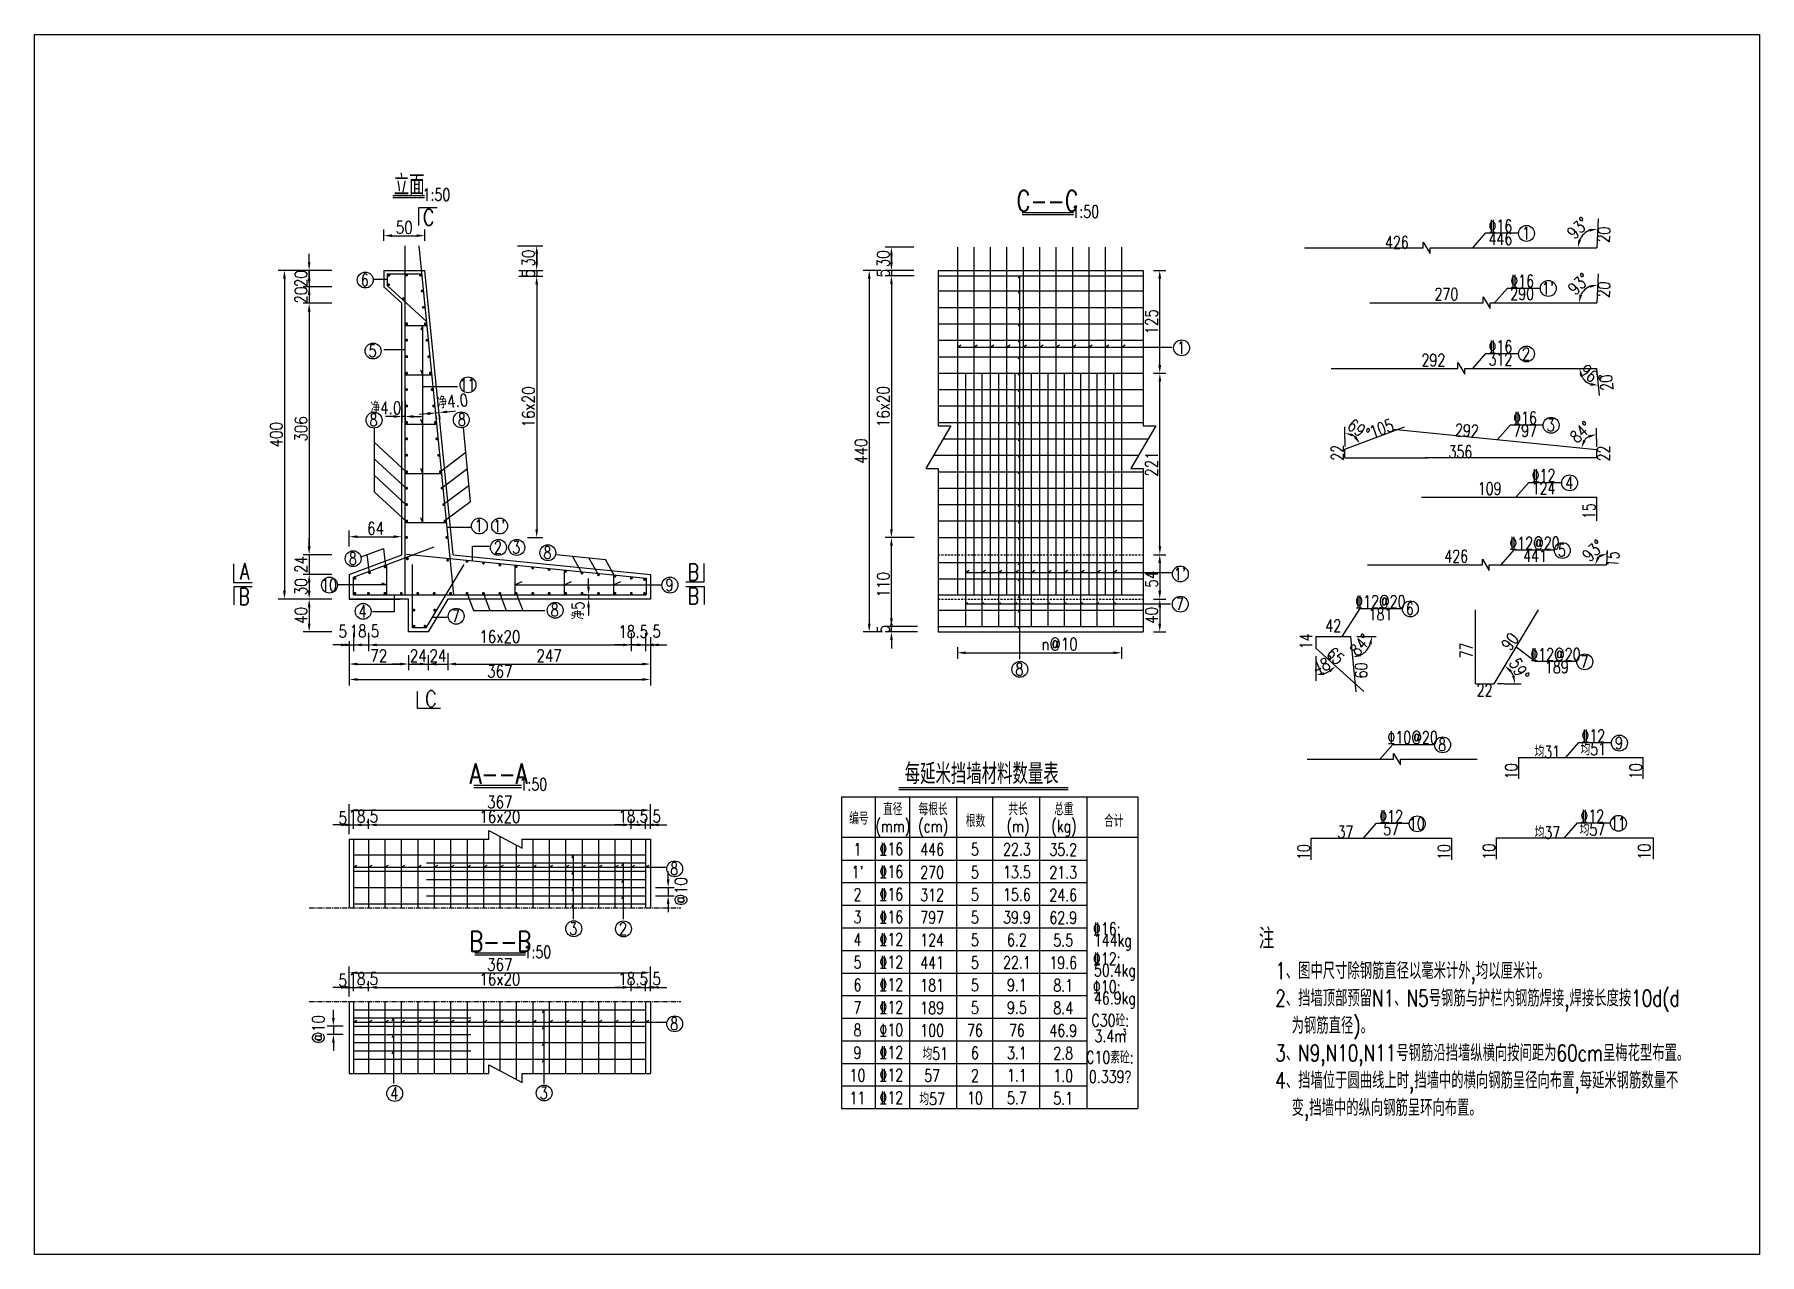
# Model space of a CAD drawing. Header units: millimetres. Extents: x 2923 to 12523, y -1268 to 4624.
# Drawn here: x 10423 to 12523, y -10 to 1475 of the extents above; entities that cross this region are included whole.
import ezdxf
from ezdxf.enums import TextEntityAlignment as Align

# ---------------------------------------------------------------- set-up
doc = ezdxf.new("R2010")
doc.units = ezdxf.units.MM
doc.linetypes.add('CENTER', pattern=[2, 1.25, -0.25, 0.25, -0.25])
doc.linetypes.add('DASHED', pattern=[4, 2.5, -1.5])
for name, color, linetype in [('lk', 7, 'Continuous'), ('中心线', 3, 'CENTER'), ('文字', 7, 'Continuous'), ('标注', 4, 'Continuous'), ('钢筋', 6, 'Continuous')]:
    doc.layers.add(name, color=color, linetype=linetype)
doc.styles.add('XGhz', font='simplex1.shx', dxfattribs={"width": 0.8, "bigfont": 'hztxt.shx'})
doc.styles.add('XGsz', font='simplex1.shx', dxfattribs={"width": 0.8, "bigfont": 'hztxt.shx'})
doc.styles.add('数字', font='simplex1.shx', dxfattribs={"width": 0.8, "bigfont": 'hztxt.shx'})
doc.styles.add('汉字', font='simplex1.shx', dxfattribs={"width": 0.8, "bigfont": 'hztxt.shx'})
doc.styles.add('钢筋', font='simplex1.shx', dxfattribs={"width": 0.8, "height": 2.2, "bigfont": 'hztxt.shx'})
doc.dimstyles.new('STANDARD50', dxfattribs={"dimscale": 5, "dimtxt": 3, "dimasz": 2, "dimexe": 1.5, "dimexo": 2.5, "dimgap": 0.5, "dimtad": 1, "dimdec": 0, "dimrnd": 0.1, "dimzin": 0, "dimdsep": 46, "dimtxsty": 'XGsz', "dimcen": 0.09, "dimdle": 1, "dimclrd": 256, "dimclre": 256, "dimclrt": 256, "dimadec": 0, "dimazin": 0, "dimtfac": 1, "dimtdec": 0, "dimtix": 1, "dimtmove": 2, "dimatfit": 3, "dimfxl": 0, "dimtolj": 1, "dimtzin": 0, "dimlwd": -1, "dimlwe": -1, "dimarcsym": 0})

msp = doc.modelspace()

# ---------------------------------------------------------------- texts
at = {"layer": '文字', "width": 0.75}
for s, height, style, p in [('立面', 25, 'XGhz', (10879.4, 1292.7)), ('1:50', 15, '数字', (10912.5, 1279.7)), ('C--C', 25, 'XGhz', (11656.5, 1272.1)), ('C', 20, 'XGhz', (10903, 1252)), ('1:50', 15, '数字', (11702.4, 1259.1)), ('%%13216', 15, '钢筋', (12207.8, 1241.4)), ('1', 15, '数字', (12239, 1232.5)), ('426', 15, '数字', (12081.8, 1221.5)), ('446', 15, '数字', (12207.8, 1226)), ('6', 15, '数字', (10825.4, 1175.8)), ('%%13216', 15, '钢筋', (12234.3, 1174.5)), ('270', 15, '数字', (12142.1, 1158.5)), ('290', 15, '数字', (12234.3, 1159)), ("1'", 15, '数字', (12265.5, 1165.6)), ('5', 15, '数字', (10834.8, 1089.4)), ('1', 15, '数字', (11819.2, 1093.3)), ('%%13216', 15, '钢筋', (12207.8, 1094.7)), ('2', 15, '数字', (12239, 1085.8)), ('292', 15, '数字', (12126.2, 1078.2)), ('312', 15, '数字', (12207.8, 1079.2)), ('11', 15, '数字', (10950.4, 1048.3)), ('8', 15, '数字', (10836, 1005.4)), ('8', 15, '数字', (10943.4, 1005.7)), ('%%13216', 15, '钢筋', (12237.8, 1007.9)), ('797', 15, '数字', (12237.8, 992.5)), ('3', 15, '数字', (12269, 999.1)), ('356', 15, '数字', (12159.1, 966.6)), ('%%13212', 15, '钢筋', (12260.3, 937.9)), ('109', 15, '数字', (12194.7, 921.9)), ('124', 15, '数字', (12260.3, 922.4)), ('4', 15, '数字', (12291.6, 929)), ('1', 15, '数字', (10964, 876.6)), ("1'", 15, '数字', (10989, 876.4)), ('%%13212@20', 15, '钢筋', (12249.3, 855.5)), ('8', 15, '数字', (10810.7, 836.6)), ('2', 15, '数字', (10987.4, 850.3)), ('3', 15, '数字', (11009.7, 850.3)), ('8', 15, '数字', (11047.6, 843.8)), ('426', 15, '数字', (12154, 839.5)), ('441', 15, '数字', (12250, 840.1)), ('5', 15, '数字', (12282.6, 846.7)), ('A', 20, 'XGhz', (10679.1, 821.1)), ('B', 20, 'XGhz', (11225.4, 820.1)), ("1'", 15, '数字', (11817.6, 818)), ('B', 20, 'XGhz', (10678.4, 790.5)), ('10', 15, '数字', (10781.8, 804.6)), ('9', 15, '数字', (11196.2, 804.6)), ('B', 20, 'XGhz', (11225.4, 791)), ('4', 15, '数字', (10822.8, 772.5)), ('8', 15, '数字', (11056.5, 773.9)), ('7', 15, '数字', (11817.5, 781.3)), ('%%13212@20', 15, '钢筋', (12061.7, 784.4)), ('6', 15, '数字', (12097.6, 775.6)), ('7', 15, '数字', (10936.1, 766.7)), ('42', 15, '数字', (12004.4, 755)), ('181', 15, '数字', (12061.8, 769)), ('%%13212@20', 15, '钢筋', (12274.8, 720)), ('7', 15, '数字', (12309.9, 711.2)), ('8', 15, '数字', (11622.2, 701.9)), ('189', 15, '数字', (12276.5, 704.6)), ('C', 20, 'XGhz', (10905.8, 665.9)), ('22', 15, '数字', (12188.5, 676.6)), ('%%13110@20', 15, '钢筋', (12100.9, 618.9)), ('8', 15, '数字', (12136.9, 610)), ('均31', 15, '数字', (12264.9, 602.1)), ('均51', 15, '数字', (12320.9, 605.6)), ('%%13212', 15, '钢筋', (12320.9, 621.1)), ('9', 15, '数字', (12352.2, 612.2)), ('每延米挡墙材料数量表', 25, '汉字', (11576.3, 575.9)), ('A--A', 25, 'XGhz', (10988.1, 574.8)), ('1:50', 15, '数字', (11030.5, 561.9)), ('编号', 15, '数字', (11426.8, 521.2)), ('直径', 15, '数字', (11468.1, 532.4)), ('每根长', 15, '数字', (11517.2, 532.4)), ('根数', 15, '数字', (11568.8, 518.1)), ('共长', 15, '数字', (11620.5, 532.4)), ('总重', 15, '数字', (11676.4, 532.4)), ('合计', 15, '数字', (11737.2, 518.1)), ('%%13212', 15, '钢筋', (12074.8, 522.8)), ('%%13212', 15, '钢筋', (12319.7, 523.4)), ('(mm)', 15, '数字', (11468.1, 509.9)), ('(cm)', 15, '数字', (11517.2, 509.9)), ('(m)', 15, '数字', (11620.5, 509.9)), ('(kg)', 15, '数字', (11676.4, 509.9)), ('37', 15, '数字', (12019, 503.9)), ('57', 15, '数字', (12074.8, 507.3)), ('10', 15, '数字', (12106, 513.9)), ('均37', 15, '数字', (12265, 503.9)), ('均57', 15, '数字', (12319.8, 507.7)), ('11', 15, '数字', (12350.9, 514.5)), ('1', 15, '数字', (11425.1, 482.9)), ('%%13216', 15, '钢筋', (11466.3, 483.2)), ('446', 15, '数字', (11516, 482.6)), ('5', 15, '数字', (11568.1, 482.7)), ('22.3', 15, '数字', (11619.2, 482.8)), ('35.2', 15, '数字', (11675.6, 482.4)), ('8', 15, '数字', (11202, 459.1)), ("1'", 15, '数字', (11425.1, 455.2)), ('%%13216', 15, '钢筋', (11466.3, 455.5)), ('270', 15, '数字', (11516, 454.8)), ('5', 15, '数字', (11568.1, 454.9)), ('13.5', 15, '数字', (11619.2, 455)), ('21.3', 15, '数字', (11675.6, 454.6)), ('2', 15, '数字', (11425.1, 427.7)), ('%%13216', 15, '钢筋', (11466.3, 428)), ('312', 15, '数字', (11516, 427.3)), ('5', 15, '数字', (11568.1, 427.4)), ('15.6', 15, '数字', (11619.2, 427.5)), ('24.6', 15, '数字', (11675.6, 427.1)), ('3', 15, '数字', (11425.1, 400.2)), ('%%13216', 15, '钢筋', (11466.3, 400.5)), ('797', 15, '数字', (11516, 399.8)), ('5', 15, '数字', (11568.1, 399.9)), ('39.9', 15, '数字', (11619.2, 400)), ('62.9', 15, '数字', (11675.6, 399.6)), ('B--B', 25, 'XGhz', (10990.1, 370.7)), ('3', 15, '数字', (11079.1, 386.2)), ('2', 15, '数字', (11139.7, 386)), ('4', 15, '数字', (11425.1, 372.7)), ('%%13212', 15, '钢筋', (11466.3, 373)), ('124', 15, '数字', (11516, 372.3)), ('5', 15, '数字', (11568.1, 372.4)), ('6.2', 15, '数字', (11619.2, 372.5)), ('5.5', 15, '数字', (11675.6, 372.1)), ('%%13216:', 15, '钢筋', (11728.6, 386)), ('144kg', 15, '数字', (11735.9, 369.6)), ('1:50', 15, '数字', (11035.4, 357.8)), ('5', 15, '数字', (11425.1, 345.2)), ('%%13212', 15, '钢筋', (11466.3, 345.5)), ('441', 15, '数字', (11516, 344.8)), ('5', 15, '数字', (11568.1, 344.9)), ('22.1', 15, '数字', (11619.2, 345)), ('19.6', 15, '数字', (11675.6, 344.6)), ('%%13212:', 15, '钢筋', (11728.6, 349.5)), ('50.4kg', 15, '数字', (11738.5, 333.1)), ('6', 15, '数字', (11425.1, 317.7)), ('%%13212', 15, '钢筋', (11466.3, 318)), ('181', 15, '数字', (11516, 317.3)), ('5', 15, '数字', (11568.1, 317.4)), ('9.1', 15, '数字', (11619.2, 317.5)), ('8.1', 15, '数字', (11675.6, 317.1)), ('%%13110:', 15, '钢筋', (11728.6, 315.5)), ('7', 15, '数字', (11425.1, 290.2)), ('%%13212', 15, '钢筋', (11466.3, 290.5)), ('189', 15, '数字', (11516, 289.8)), ('5', 15, '数字', (11568.1, 289.9)), ('9.5', 15, '数字', (11619.2, 290)), ('8.4', 15, '数字', (11675.6, 289.6)), ('46.9kg', 15, '数字', (11738.5, 299.1)), ('8', 15, '数字', (11202, 270.4)), ('C30砼:', 15, '数字', (11732.9, 275.4)), ('8', 15, '数字', (11425.1, 262.7)), ('%%13110', 15, '钢筋', (11466.3, 263)), ('100', 15, '数字', (11516, 262.3)), ('76', 15, '数字', (11568.1, 262.4)), ('76', 15, '数字', (11619.2, 262.5)), ('46.9', 15, '数字', (11675.6, 262.1)), ('3.4m', 15, '数字', (11732.9, 255.5)), ('3', 7.5, '数字', (11750, 260)), ('9', 15, '数字', (11425.1, 235.2)), ('%%13212', 15, '钢筋', (11466.3, 235.5)), (' 均51', 15, '数字', (11516, 234.8)), ('6', 15, '数字', (11568.1, 234.9)), ('3.1', 15, '数字', (11619.2, 235)), ('2.8', 15, '数字', (11675.6, 234.6)), ('10', 15, '数字', (11425.1, 207.7)), ('%%13212', 15, '钢筋', (11466.3, 208)), ('57', 15, '数字', (11516, 207.3)), ('2', 15, '数字', (11568.1, 207.4)), ('1.1', 15, '数字', (11619.2, 207.5)), ('1.0', 15, '数字', (11675.6, 207.1)), ('4', 15, '数字', (10861.1, 185.7)), ('3', 15, '数字', (11043.1, 186.2)), ('11', 15, '数字', (11425.1, 180.2)), ('%%13212', 15, '钢筋', (11466.3, 180.5)), ('均57', 15, '数字', (11516, 179.8)), ('10', 15, '数字', (11568.1, 179.9)), ('5.7', 15, '数字', (11619.2, 180)), ('5.1', 15, '数字', (11675.6, 179.6))]:
    msp.add_text(s, height=height, dxfattribs=dict(at, style=style)).set_placement(p, align=Align.MIDDLE)
at = {"layer": '文字', "style": '数字', "width": 0.75}
for s, rotation, p in [('20', 85.7279, (12333.8, 1231)), ('20', 85.7279, (12333.8, 1164.1)), ('20', 96, (12336.9, 1050.8)), ('105', 20.2678, (12063.1, 995)), ('292', 356.1896, (12166.9, 992.5)), ('22', 90, (12009.4, 965.5)), ('22', 90, (12333.6, 964.7)), ('15', 90, (12315.8, 894.4)), ('15', 85.7279, (12344.5, 836.1)), ('14', 90, (11971.2, 735.9)), ('90', 52.8274, (12219.5, 735.6)), ('65', 315.0245, (12007, 718.1)), ('77', 90, (12166.5, 724.8)), ('60', 90, (12038.3, 700.5)), ('10', 90, (12221, 577.7)), ('10', 90, (12372.6, 577.7)), ('10', 90, (11968.3, 479.4)), ('10', 90, (12139.3, 479.4)), ('10', 90, (12194, 479.9)), ('10', 90, (12382.9, 479.9))]:
    msp.add_text(s, height=15, rotation=rotation, dxfattribs=at).set_placement(p, align=Align.MIDDLE)
for s, p in [('C10素砼:', (11732.4, 229.5)), ('0.339%%143', (11732.6, 206))]:
    msp.add_text(s, height=15, dxfattribs=at).set_placement(p, align=Align.MIDDLE_CENTER)
at = {"layer": '文字', "insert": (11913.7, 152.1), "char_height": 20, "width": 518.043, "attachment_point": 7, "style": '汉字'}
msp.add_mtext('{\\H1.25x;\\W0.75;注\\P\\pxi-1,l2;\\H0.8x;1、图中尺寸除钢筋直径以毫米计外,均以厘米计。\\P2、挡墙顶部预留N1、N5号钢筋与护栏内钢筋焊接,焊接长度按10d(d为钢筋直径)。\\P3、N9,N10,N11号钢筋沿挡墙纵横向按间距为60cm呈梅花型布置。\\P4、挡墙位于圆曲线上时,挡墙中的横向钢筋呈径向布置,每延米钢筋数量不变,挡墙中的纵向钢筋呈环向布置。}', dxfattribs=at)

# ---------------------------------------------------------------- blocks, each defined once
blk = doc.blocks.new('*D176')
at = {"layer": 'DEFPOINTS', "color": 0}
for p in [(12091, 997.1), (12018.4, 969.9), (12018.4, 969.9), (12032.5, 983.4), (12018.4, 959.2)]:
    blk.add_point(p, dxfattribs=at)
at = {"layer": '文字'}
blk.add_line((12018.4, 982.4), (12018.4, 996.9), dxfattribs=at)
blk.add_arc((12018.4, 969.9), 19.5, 50.3074, 60.2428, dxfattribs=at)
for points in [[(12027.6, 985.2), (12028.5, 988.4), (12018.4, 989.4)], [(12032.2, 985.9), (12029.5, 983.9), (12036.6, 976.8)]]:
    blk.add_solid(points, dxfattribs=at)
at = {"layer": '文字', "insert": (12035.2, 994.1), "char_height": 15, "attachment_point": 5, "rotation": 325.2751, "style": 'XGsz'}
blk.add_mtext('\\A1;69°', dxfattribs=at)
blk = doc.blocks.new('*D175')
at = {"layer": 'DEFPOINTS', "color": 0}
for p in [(12077.3, 994.1), (12316.1, 985.7), (12324.8, 969.4), (12324.8, 969.4), (12324.8, 959.2)]:
    blk.add_point(p, dxfattribs=at)
at = {"layer": '文字'}
blk.add_line((12324.8, 981.9), (12324.8, 995.4), dxfattribs=at)
blk.add_arc((12324.8, 969.4), 18.5, 121.4088, 142.8806, dxfattribs=at)
for points in [[(12314.7, 986.8), (12315.6, 983.6), (12324.8, 987.9)], [(12311.6, 979.9), (12308.5, 981.1), (12306.4, 971.2)]]:
    blk.add_solid(points, dxfattribs=at)
at = {"layer": '文字', "insert": (12305.7, 990.5), "char_height": 15, "attachment_point": 5, "rotation": 42.1447, "style": 'XGsz'}
blk.add_mtext('\\A1;84°', dxfattribs=at)
blk = doc.blocks.new('*D152')
at = {"layer": 'DEFPOINTS', "color": 0}
for p in [(10778.7, 1147.4), (10757.6, 841.4), (10789.9, 841.4)]:
    blk.add_point(p, dxfattribs=at)
at = {"layer": '标注'}
for p, q in [((10766.2, 1147.4), (10750.1, 1147.4)), ((10757.6, 1137.4), (10757.6, 851.4)), ((10777.4, 841.4), (10750.1, 841.4))]:
    blk.add_line(p, q, dxfattribs=at)
for points in [[(10755.9, 1137.4), (10759.3, 1137.4), (10757.6, 1147.4)], [(10755.9, 851.4), (10759.3, 851.4), (10757.6, 841.4)]]:
    blk.add_solid(points, dxfattribs=at)
at = {"layer": '标注', "insert": (10747.6, 994.4), "char_height": 15, "attachment_point": 5, "rotation": 90, "style": 'XGsz'}
blk.add_mtext('\\A1;306', dxfattribs=at)
blk = doc.blocks.new('*D151')
at = {"layer": 'DEFPOINTS', "color": 0}
for p in [(10777.6, 1187.4), (10727.5, 787.4), (10767.9, 787.4)]:
    blk.add_point(p, dxfattribs=at)
at = {"layer": '标注'}
for p, q in [((10765.1, 1187.4), (10720, 1187.4)), ((10727.5, 1177.4), (10727.5, 797.4)), ((10755.4, 787.4), (10720, 787.4))]:
    blk.add_line(p, q, dxfattribs=at)
for points in [[(10725.8, 1177.4), (10729.2, 1177.4), (10727.5, 1187.4)], [(10725.8, 797.4), (10729.2, 797.4), (10727.5, 787.4)]]:
    blk.add_solid(points, dxfattribs=at)
at = {"layer": '标注', "insert": (10717.5, 987.4), "char_height": 15, "attachment_point": 5, "rotation": 90, "style": 'XGsz'}
blk.add_mtext('\\A1;400', dxfattribs=at)
blk = doc.blocks.new('*D165')
at = {"layer": 'DEFPOINTS', "color": 0}
for p in [(11173, 753.4), (10926.4, 731.6), (11173, 708.3)]:
    blk.add_point(p, dxfattribs=at)
at = {"layer": '标注'}
for p, q in [((11173, 740.9), (11173, 700.8)), ((10926.4, 719.1), (10926.4, 700.8)), ((10936.4, 708.3), (11163, 708.3))]:
    blk.add_line(p, q, dxfattribs=at)
for points in [[(10936.4, 710), (10936.4, 706.6), (10926.4, 708.3)], [(11163, 710), (11163, 706.6), (11173, 708.3)]]:
    blk.add_solid(points, dxfattribs=at)
at = {"layer": '标注', "insert": (11049.7, 718.3), "char_height": 15, "attachment_point": 5, "style": 'XGsz'}
blk.add_mtext('\\A1;247', dxfattribs=at)
blk = doc.blocks.new('*D164')
at = {"layer": 'DEFPOINTS', "color": 0}
for p in [(11167, 512.5), (11149.8, 495.3), (11167, 495.3)]:
    blk.add_point(p, dxfattribs=at)
at = {"layer": '标注'}
for p, q in [((11139.8, 512.5), (11129.8, 512.5)), ((11149.8, 507.8), (11149.8, 520)), ((11149.8, 512.5), (11167, 512.5)), ((11167, 507.8), (11167, 520)), ((11177, 512.5), (11187, 512.5))]:
    blk.add_line(p, q, dxfattribs=at)
for points in [[(11139.8, 514.2), (11139.8, 510.9), (11149.8, 512.5)], [(11177, 514.2), (11177, 510.9), (11167, 512.5)]]:
    blk.add_solid(points, dxfattribs=at)
at = {"layer": '标注', "insert": (11152.1, 523), "char_height": 15, "attachment_point": 5, "style": 'XGsz'}
blk.add_mtext('\\A1;18.5', dxfattribs=at)
blk = doc.blocks.new('*D150')
at = {"layer": 'DEFPOINTS', "color": 0}
for p in [(10806.4, 738), (11173, 749.5), (11173, 689.5)]:
    blk.add_point(p, dxfattribs=at)
at = {"layer": '标注'}
for p, q in [((11173, 737), (11173, 682)), ((10806.4, 725.5), (10806.4, 682)), ((10816.4, 689.5), (11163, 689.5))]:
    blk.add_line(p, q, dxfattribs=at)
for points in [[(10816.4, 691.2), (10816.4, 687.9), (10806.4, 689.5)], [(11163, 691.2), (11163, 687.9), (11173, 689.5)]]:
    blk.add_solid(points, dxfattribs=at)
at = {"layer": '标注', "insert": (10989.7, 699.5), "char_height": 15, "attachment_point": 5, "style": 'XGsz'}
blk.add_mtext('\\A1;367', dxfattribs=at)
blk = doc.blocks.new('*D149')
at = {"layer": 'DEFPOINTS', "color": 0}
for p in [(11173, 530.3), (11173, 504.8), (10806.4, 488.8)]:
    blk.add_point(p, dxfattribs=at)
at = {"layer": '标注'}
for p, q in [((10806.4, 501.3), (10806.4, 537.8)), ((10816.4, 530.3), (11163, 530.3)), ((11173, 517.3), (11173, 537.8))]:
    blk.add_line(p, q, dxfattribs=at)
for points in [[(10816.4, 532), (10816.4, 528.7), (10806.4, 530.3)], [(11163, 532), (11163, 528.7), (11173, 530.3)]]:
    blk.add_solid(points, dxfattribs=at)
at = {"layer": '标注', "insert": (10989.7, 540.3), "char_height": 15, "attachment_point": 5, "style": 'XGsz'}
blk.add_mtext('\\A1;367', dxfattribs=at)
blk = doc.blocks.new('*D148')
at = {"layer": 'DEFPOINTS', "color": 0}
for p in [(11149.8, 512.5), (10829.8, 495.3), (11149.8, 495.3)]:
    blk.add_point(p, dxfattribs=at)
at = {"layer": '标注'}
for p, q in [((10829.8, 507.8), (10829.8, 520)), ((10839.8, 512.5), (11139.8, 512.5)), ((11149.8, 507.8), (11149.8, 520))]:
    blk.add_line(p, q, dxfattribs=at)
for points in [[(10839.8, 514.2), (10839.8, 510.9), (10829.8, 512.5)], [(11139.8, 514.2), (11139.8, 510.9), (11149.8, 512.5)]]:
    blk.add_solid(points, dxfattribs=at)
at = {"layer": '标注', "insert": (10989.8, 522.5), "char_height": 15, "attachment_point": 5, "style": 'XGsz'}
blk.add_mtext('\\A1;16x20', dxfattribs=at)
blk = doc.blocks.new('*D153')
at = {"layer": 'DEFPOINTS', "color": 0}
for p in [(10787.1, 257.5), (10811.4, 267.5), (10811.4, 257.5)]:
    blk.add_point(p, dxfattribs=at)
at = {"layer": '文字'}
for p, q in [((10787.1, 277.5), (10787.1, 287.5)), ((10798.9, 267.5), (10779.6, 267.5)), ((10798.9, 257.5), (10779.6, 257.5)), ((10787.1, 267.5), (10787.1, 257.5)), ((10787.1, 247.5), (10787.1, 237.5))]:
    blk.add_line(p, q, dxfattribs=at)
for points in [[(10785.4, 277.5), (10788.7, 277.5), (10787.1, 267.5)], [(10785.4, 247.5), (10788.7, 247.5), (10787.1, 257.5)]]:
    blk.add_solid(points, dxfattribs=at)
at = {"layer": '文字', "insert": (10768.8, 263.7), "char_height": 15, "attachment_point": 5, "rotation": 90, "style": 'XGsz'}
blk.add_mtext('\\A1;@10', dxfattribs=at)
blk = doc.blocks.new('*D170')
at = {"layer": 'DEFPOINTS', "color": 0}
for p in [(10811.4, 512.5), (10806.4, 495.3), (10811.4, 495.3)]:
    blk.add_point(p, dxfattribs=at)
at = {"layer": '标注'}
for p, q in [((10796.4, 512.5), (10786.4, 512.5)), ((10806.4, 507.8), (10806.4, 520)), ((10806.4, 512.5), (10811.4, 512.5)), ((10811.4, 507.8), (10811.4, 520)), ((10821.4, 512.5), (10831.4, 512.5))]:
    blk.add_line(p, q, dxfattribs=at)
for points in [[(10796.4, 514.2), (10796.4, 510.9), (10806.4, 512.5)], [(10821.4, 514.2), (10821.4, 510.9), (10811.4, 512.5)]]:
    blk.add_solid(points, dxfattribs=at)
at = {"layer": '标注', "insert": (10798.5, 521), "char_height": 15, "attachment_point": 5, "style": 'XGsz'}
blk.add_mtext('\\A1;5', dxfattribs=at)
blk = doc.blocks.new('*D154')
at = {"layer": 'DEFPOINTS', "color": 0}
for p in [(10829.8, 512.5), (10811.4, 495.3), (10829.8, 495.3)]:
    blk.add_point(p, dxfattribs=at)
at = {"layer": '标注'}
for p, q in [((10801.4, 512.5), (10791.4, 512.5)), ((10811.4, 507.8), (10811.4, 520)), ((10811.4, 512.5), (10829.8, 512.5)), ((10829.8, 507.8), (10829.8, 520)), ((10839.8, 512.5), (10849.8, 512.5))]:
    blk.add_line(p, q, dxfattribs=at)
for points in [[(10801.4, 514.2), (10801.4, 510.9), (10811.4, 512.5)], [(10839.8, 514.2), (10839.8, 510.9), (10829.8, 512.5)]]:
    blk.add_solid(points, dxfattribs=at)
at = {"layer": '标注', "insert": (10823.5, 523), "char_height": 15, "attachment_point": 5, "style": 'XGsz'}
blk.add_mtext('\\A1;18.5', dxfattribs=at)
blk = doc.blocks.new('*D166')
at = {"layer": 'DEFPOINTS', "color": 0}
for p in [(11097.7, 787.4), (11107.7, 792.4), (11107.7, 787.4)]:
    blk.add_point(p, dxfattribs=at)
at = {"layer": '文字'}
for p, q in [((11097.7, 802.4), (11097.7, 812.4)), ((11095.2, 792.4), (11090.2, 792.4)), ((11095.2, 787.4), (11090.2, 787.4)), ((11097.7, 792.4), (11097.7, 787.4)), ((11097.7, 777.4), (11097.7, 767.4))]:
    blk.add_line(p, q, dxfattribs=at)
for points in [[(11096, 802.4), (11099.3, 802.4), (11097.7, 792.4)], [(11096, 777.4), (11099.3, 777.4), (11097.7, 787.4)]]:
    blk.add_solid(points, dxfattribs=at)
at = {"layer": '文字', "insert": (11084.9, 769.3), "char_height": 15, "attachment_point": 5, "rotation": 90, "style": 'XGsz'}
blk.add_mtext('\\A1; 净5', dxfattribs=at)
blk = doc.blocks.new('*D156')
at = {"layer": 'DEFPOINTS', "color": 0}
for p in [(10762.6, 787.4), (10757.6, 747.4), (10797.7, 747.4)]:
    blk.add_point(p, dxfattribs=at)
at = {"layer": '标注'}
for p, q in [((10750.1, 787.4), (10750.1, 787.4)), ((10757.6, 777.4), (10757.6, 757.4)), ((10785.2, 747.4), (10750.1, 747.4))]:
    blk.add_line(p, q, dxfattribs=at)
for points in [[(10755.9, 777.4), (10759.3, 777.4), (10757.6, 787.4)], [(10755.9, 757.4), (10759.3, 757.4), (10757.6, 747.4)]]:
    blk.add_solid(points, dxfattribs=at)
at = {"layer": '标注', "insert": (10747.6, 767.4), "char_height": 15, "attachment_point": 5, "rotation": 90, "style": 'XGsz'}
blk.add_mtext('\\A1;40', dxfattribs=at)
blk = doc.blocks.new('*D169')
at = {"layer": 'DEFPOINTS', "color": 0}
for p in [(10902.4, 731.6), (10926.4, 734), (10926.4, 708.3)]:
    blk.add_point(p, dxfattribs=at)
at = {"layer": '标注'}
for p, q in [((10902.4, 719.1), (10902.4, 700.8)), ((10926.4, 721.5), (10926.4, 700.8)), ((10892.4, 708.3), (10882.4, 708.3)), ((10902.4, 708.3), (10926.4, 708.3)), ((10936.4, 708.3), (10946.4, 708.3))]:
    blk.add_line(p, q, dxfattribs=at)
for points in [[(10892.4, 710), (10892.4, 706.6), (10902.4, 708.3)], [(10936.4, 710), (10936.4, 706.6), (10926.4, 708.3)]]:
    blk.add_solid(points, dxfattribs=at)
at = {"layer": '标注', "insert": (10914.4, 718.3), "char_height": 15, "attachment_point": 5, "style": 'XGsz'}
blk.add_mtext('\\A1;24', dxfattribs=at)
blk = doc.blocks.new('*D159')
at = {"layer": 'DEFPOINTS', "color": 0}
for p in [(10806.4, 731.6), (10878.4, 731.6), (10878.4, 708.3)]:
    blk.add_point(p, dxfattribs=at)
at = {"layer": '标注'}
for p, q in [((10806.4, 719.1), (10806.4, 700.8)), ((10878.4, 719.1), (10878.4, 700.8)), ((10816.4, 708.3), (10868.4, 708.3))]:
    blk.add_line(p, q, dxfattribs=at)
for points in [[(10816.4, 710), (10816.4, 706.6), (10806.4, 708.3)], [(10868.4, 710), (10868.4, 706.6), (10878.4, 708.3)]]:
    blk.add_solid(points, dxfattribs=at)
at = {"layer": '标注', "insert": (10842.4, 718.3), "char_height": 15, "attachment_point": 5, "style": 'XGsz'}
blk.add_mtext('\\A1;72', dxfattribs=at)
blk = doc.blocks.new('*D168')
at = {"layer": 'DEFPOINTS', "color": 0}
for p in [(10878.4, 731.6), (10902.4, 731.6), (10902.4, 708.3)]:
    blk.add_point(p, dxfattribs=at)
at = {"layer": '标注'}
for p, q in [((10878.4, 719.1), (10878.4, 700.8)), ((10902.4, 719.1), (10902.4, 700.8)), ((10868.4, 708.3), (10858.4, 708.3)), ((10878.4, 708.3), (10902.4, 708.3)), ((10912.4, 708.3), (10922.4, 708.3))]:
    blk.add_line(p, q, dxfattribs=at)
for points in [[(10868.4, 710), (10868.4, 706.6), (10878.4, 708.3)], [(10912.4, 710), (10912.4, 706.6), (10902.4, 708.3)]]:
    blk.add_solid(points, dxfattribs=at)
at = {"layer": '标注', "insert": (10890.4, 718.3), "char_height": 15, "attachment_point": 5, "style": 'XGsz'}
blk.add_mtext('\\A1;24', dxfattribs=at)
blk = doc.blocks.new('*D158')
at = {"layer": 'DEFPOINTS', "color": 0}
for p in [(10870.4, 863.3), (10870.4, 841.4), (10806.4, 839)]:
    blk.add_point(p, dxfattribs=at)
at = {"layer": '标注'}
for p, q in [((10806.4, 851.5), (10806.4, 870.8)), ((10816.4, 863.3), (10860.4, 863.3)), ((10870.4, 853.9), (10870.4, 870.8))]:
    blk.add_line(p, q, dxfattribs=at)
for points in [[(10816.4, 865), (10816.4, 861.6), (10806.4, 863.3)], [(10860.4, 865), (10860.4, 861.6), (10870.4, 863.3)]]:
    blk.add_solid(points, dxfattribs=at)
at = {"layer": '标注', "insert": (10838.4, 873.3), "char_height": 15, "attachment_point": 5, "style": 'XGsz'}
blk.add_mtext('\\A1;64', dxfattribs=at)
blk = doc.blocks.new('*D157')
at = {"layer": 'DEFPOINTS', "color": 0}
for p in [(10797.7, 817.4), (10757.6, 787.4), (10797.7, 787.4)]:
    blk.add_point(p, dxfattribs=at)
at = {"layer": '标注'}
for p, q in [((10785.2, 817.4), (10750.1, 817.4)), ((10757.6, 807.4), (10757.6, 797.4)), ((10785.2, 787.4), (10750.1, 787.4))]:
    blk.add_line(p, q, dxfattribs=at)
for points in [[(10755.9, 807.4), (10759.3, 807.4), (10757.6, 817.4)], [(10755.9, 797.4), (10759.3, 797.4), (10757.6, 787.4)]]:
    blk.add_solid(points, dxfattribs=at)
at = {"layer": '标注', "insert": (10747.6, 802.4), "char_height": 15, "attachment_point": 5, "rotation": 90, "style": 'XGsz'}
blk.add_mtext('\\A1;30', dxfattribs=at)
blk = doc.blocks.new('*D155')
at = {"layer": 'DEFPOINTS', "color": 0}
for p in [(10797.7, 841.4), (10757.6, 817.4), (10765.8, 817.4)]:
    blk.add_point(p, dxfattribs=at)
at = {"layer": '标注'}
for p, q in [((10757.6, 851.4), (10757.6, 861.4)), ((10785.2, 841.4), (10750.1, 841.4)), ((10757.6, 841.4), (10757.6, 817.4)), ((10753.3, 817.4), (10750.1, 817.4)), ((10757.6, 807.4), (10757.6, 797.4))]:
    blk.add_line(p, q, dxfattribs=at)
for points in [[(10755.9, 851.4), (10759.3, 851.4), (10757.6, 841.4)], [(10755.9, 807.4), (10759.3, 807.4), (10757.6, 817.4)]]:
    blk.add_solid(points, dxfattribs=at)
at = {"layer": '标注', "insert": (10747.6, 829.4), "char_height": 15, "attachment_point": 5, "rotation": 90, "style": 'XGsz'}
blk.add_mtext('\\A1;24', dxfattribs=at)
blk = doc.blocks.new('*D174')
at = {"layer": 'DEFPOINTS', "color": 0}
for p in [(12330.5, 841.1), (12337.8, 846.6), (12045.9, 829.1), (12300.5, 829.1), (12336.9, 829.1)]:
    blk.add_point(p, dxfattribs=at)
at = {"layer": '文字'}
blk.add_line((12313, 829.1), (12330.8, 829.1), dxfattribs=at)
blk.add_arc((12336.9, 829.1), 13.6, 130.258, 136.8761, dxfattribs=at)
for points in [[(12327.6, 841), (12328.7, 837.9), (12337.6, 842.7)], [(12328.6, 837.8), (12325.5, 839), (12323.3, 829.1)]]:
    blk.add_solid(points, dxfattribs=at)
at = {"layer": '文字', "insert": (12320.7, 846.2), "char_height": 15, "attachment_point": 5, "rotation": 43.567, "style": 'XGsz'}
blk.add_mtext('\\A1;93°', dxfattribs=at)
blk = doc.blocks.new('*D163')
at = {"layer": 'DEFPOINTS', "color": 0}
for p in [(11173, 512.5), (11167, 495.3), (11173, 495.3)]:
    blk.add_point(p, dxfattribs=at)
at = {"layer": '标注'}
for p, q in [((11157, 512.5), (11147, 512.5)), ((11167, 507.8), (11167, 520)), ((11167, 512.5), (11173, 512.5)), ((11173, 507.8), (11173, 520)), ((11183, 512.5), (11193, 512.5))]:
    blk.add_line(p, q, dxfattribs=at)
for points in [[(11157, 514.2), (11157, 510.9), (11167, 512.5)], [(11183, 514.2), (11183, 510.9), (11173, 512.5)]]:
    blk.add_solid(points, dxfattribs=at)
at = {"layer": '标注', "insert": (11180.6, 523), "char_height": 15, "attachment_point": 5, "style": 'XGsz'}
blk.add_mtext('\\A1;5', dxfattribs=at)
blk = doc.blocks.new('*D162')
at = {"layer": 'DEFPOINTS', "color": 0}
for p in [(11166.7, 436.2), (11166.7, 426.2), (11194.6, 426.2)]:
    blk.add_point(p, dxfattribs=at)
at = {"layer": '文字'}
for p, q in [((11194.6, 446.2), (11194.6, 456.2)), ((11179.2, 436.2), (11202.1, 436.2)), ((11179.2, 426.2), (11202.1, 426.2)), ((11194.6, 436.2), (11194.6, 426.2)), ((11194.6, 416.2), (11194.6, 406.2))]:
    blk.add_line(p, q, dxfattribs=at)
for points in [[(11193, 446.2), (11196.3, 446.2), (11194.6, 436.2)], [(11193, 416.2), (11196.3, 416.2), (11194.6, 426.2)]]:
    blk.add_solid(points, dxfattribs=at)
at = {"layer": '文字', "insert": (11210.2, 431.6), "char_height": 15, "attachment_point": 5, "rotation": 90, "style": 'XGsz'}
blk.add_mtext('\\A1;@10', dxfattribs=at)
blk = doc.blocks.new('*D167')
at = {"layer": 'DEFPOINTS', "color": 0}
for p in [(11546.7, 741.2), (11746.7, 741.2), (11746.7, 722)]:
    blk.add_point(p, dxfattribs=at)
at = {"layer": '文字'}
for p, q in [((11546.7, 728.7), (11546.7, 714.5)), ((11556.7, 722), (11736.7, 722)), ((11746.7, 728.7), (11746.7, 714.5))]:
    blk.add_line(p, q, dxfattribs=at)
for points in [[(11556.7, 723.6), (11556.7, 720.3), (11546.7, 722)], [(11736.7, 723.6), (11736.7, 720.3), (11746.7, 722)]]:
    blk.add_solid(points, dxfattribs=at)
at = {"layer": '文字', "insert": (11671.1, 732.5), "char_height": 15, "attachment_point": 5, "style": 'XGsz'}
blk.add_mtext('\\A1;n@10', dxfattribs=at)
blk = doc.blocks.new('*D177')
at = {"layer": 'DEFPOINTS', "color": 0}
for p in [(12253.8, 774.2), (12177.6, 684.2), (12199.8, 684.2), (12199.8, 684.2), (12224, 692.9)]:
    blk.add_point(p, dxfattribs=at)
at = {"layer": '文字'}
blk.add_line((12212.3, 684.2), (12233, 684.2), dxfattribs=at)
blk.add_arc((12199.8, 684.2), 25.8, 22.3847, 36.6516, dxfattribs=at)
for points in [[(12219.3, 698.4), (12221.6, 700.8), (12213, 706.3)], [(12225.2, 694.4), (12222, 693.7), (12225.5, 684.2)]]:
    blk.add_solid(points, dxfattribs=at)
at = {"layer": '文字', "insert": (12230.9, 701.8), "char_height": 15, "attachment_point": 5, "rotation": 299.5181, "style": 'XGsz'}
blk.add_mtext('\\A1;59°', dxfattribs=at)
blk = doc.blocks.new('*D161')
at = {"layer": 'DEFPOINTS', "color": 0}
for p in [(10786.8, 1167.4), (10757.6, 1147.4), (10797.7, 1147.4)]:
    blk.add_point(p, dxfattribs=at)
at = {"layer": '标注'}
for p, q in [((10757.6, 1177.4), (10757.6, 1187.4)), ((10774.3, 1167.4), (10750.1, 1167.4)), ((10757.6, 1167.4), (10757.6, 1147.4)), ((10785.2, 1147.4), (10750.1, 1147.4)), ((10757.6, 1137.4), (10757.6, 1127.4))]:
    blk.add_line(p, q, dxfattribs=at)
for points in [[(10755.9, 1177.4), (10759.3, 1177.4), (10757.6, 1167.4)], [(10755.9, 1137.4), (10759.3, 1137.4), (10757.6, 1147.4)]]:
    blk.add_solid(points, dxfattribs=at)
at = {"layer": '标注', "insert": (10747.6, 1157.4), "char_height": 15, "attachment_point": 5, "rotation": 90, "style": 'XGsz'}
blk.add_mtext('\\A1;20', dxfattribs=at)
blk = doc.blocks.new('*D160')
at = {"layer": 'DEFPOINTS', "color": 0}
for p in [(10797.7, 1187.4), (10757.6, 1167.4), (10797.7, 1167.4)]:
    blk.add_point(p, dxfattribs=at)
at = {"layer": '标注'}
for p, q in [((10757.6, 1197.4), (10757.6, 1207.4)), ((10785.2, 1187.4), (10750.1, 1187.4)), ((10757.6, 1187.4), (10757.6, 1167.4)), ((10785.2, 1167.4), (10750.1, 1167.4)), ((10757.6, 1157.4), (10757.6, 1147.4))]:
    blk.add_line(p, q, dxfattribs=at)
for points in [[(10755.9, 1197.4), (10759.3, 1197.4), (10757.6, 1187.4)], [(10755.9, 1157.4), (10759.3, 1157.4), (10757.6, 1167.4)]]:
    blk.add_solid(points, dxfattribs=at)
at = {"layer": '标注', "insert": (10747.6, 1177.4), "char_height": 15, "attachment_point": 5, "rotation": 90, "style": 'XGsz'}
blk.add_mtext('\\A1;20', dxfattribs=at)
blk = doc.blocks.new('*D173')
at = {"layer": 'DEFPOINTS', "color": 0}
for p in [(12001.8, 1068.2), (12307.4, 1057.2), (12325.1, 1068.2), (12325.1, 1068.2), (12328.5, 1035.2)]:
    blk.add_point(p, dxfattribs=at)
at = {"layer": '文字'}
blk.add_arc((12325.1, 1068.2), 20.8, 207.753, 248.247, dxfattribs=at)
for points in [[(12305, 1058.1), (12308.2, 1058.9), (12304.2, 1068.2)], [(12317.6, 1050.5), (12317.1, 1047.2), (12327.2, 1047.5)]]:
    blk.add_solid(points, dxfattribs=at)
at = {"layer": '文字', "insert": (12317.8, 1060.2), "char_height": 15, "attachment_point": 5, "rotation": 318, "style": 'XGsz'}
blk.add_mtext('\\A1;96°', dxfattribs=at)
blk = doc.blocks.new('*D172')
at = {"layer": 'DEFPOINTS', "color": 0}
for p in [(12326.8, 1183.2), (12314.9, 1167.1), (12048.8, 1148), (12282.3, 1148), (12325.1, 1148)]:
    blk.add_point(p, dxfattribs=at)
at = {"layer": '文字'}
blk.add_line((12294.8, 1148), (12310.9, 1148), dxfattribs=at)
blk.add_arc((12325.1, 1148), 21.6, 113.8742, 153.2599, dxfattribs=at)
for points in [[(12307.4, 1157.4), (12304.1, 1158.1), (12303.4, 1148)], [(12316, 1169.4), (12316.6, 1166.2), (12326.1, 1169.6)]]:
    blk.add_solid(points, dxfattribs=at)
at = {"layer": '文字', "insert": (12303.3, 1170.9), "char_height": 15, "attachment_point": 5, "rotation": 43.567, "style": 'XGsz'}
blk.add_mtext('\\A1;93°', dxfattribs=at)
blk = doc.blocks.new('*D171')
at = {"layer": 'DEFPOINTS', "color": 0}
for p in [(12326.8, 1250.1), (12314.2, 1235.2), (11969.4, 1215), (12267.1, 1215), (12325.1, 1215)]:
    blk.add_point(p, dxfattribs=at)
at = {"layer": '文字'}
blk.add_line((12279.6, 1215), (12309.6, 1215), dxfattribs=at)
blk.add_arc((12325.1, 1215), 23, 112.2579, 154.8762, dxfattribs=at)
for points in [[(12305.9, 1224.4), (12302.6, 1225.1), (12302.1, 1215)], [(12316.1, 1237.9), (12316.6, 1234.6), (12326.2, 1237.9)]]:
    blk.add_solid(points, dxfattribs=at)
at = {"layer": '文字', "insert": (12302.3, 1238.9), "char_height": 15, "attachment_point": 5, "rotation": 43.567, "style": 'XGsz'}
blk.add_mtext('\\A1;93°', dxfattribs=at)
blk = doc.blocks.new('*D180')
at = {"layer": 'DEFPOINTS', "color": 0}
for p in [(10829.8, 758.9), (11149.8, 748.8), (11149.8, 731.6)]:
    blk.add_point(p, dxfattribs=at)
at = {"layer": '标注'}
for p, q in [((10829.8, 746.4), (10829.8, 724.1)), ((11149.8, 736.3), (11149.8, 724.1)), ((10839.8, 731.6), (11139.8, 731.6))]:
    blk.add_line(p, q, dxfattribs=at)
for points in [[(10839.8, 733.2), (10839.8, 729.9), (10829.8, 731.6)], [(11139.8, 733.2), (11139.8, 729.9), (11149.8, 731.6)]]:
    blk.add_solid(points, dxfattribs=at)
at = {"layer": '标注', "insert": (10989.8, 741.6), "char_height": 15, "attachment_point": 5, "style": 'XGsz'}
blk.add_mtext('\\A1;16x20', dxfattribs=at)
blk = doc.blocks.new('*D178')
at = {"layer": 'DEFPOINTS', "color": 0}
for p in [(11149.8, 758.9), (11167, 758.9), (11167, 731.6)]:
    blk.add_point(p, dxfattribs=at)
at = {"layer": '标注'}
for p, q in [((11149.8, 746.4), (11149.8, 724.1)), ((11167, 746.4), (11167, 724.1)), ((11139.8, 731.6), (11129.8, 731.6)), ((11149.8, 731.6), (11167, 731.6)), ((11177, 731.6), (11187, 731.6))]:
    blk.add_line(p, q, dxfattribs=at)
for points in [[(11139.8, 733.2), (11139.8, 729.9), (11149.8, 731.6)], [(11177, 733.2), (11177, 729.9), (11167, 731.6)]]:
    blk.add_solid(points, dxfattribs=at)
at = {"layer": '标注', "insert": (11152.1, 747.8), "char_height": 15, "attachment_point": 5, "style": 'XGsz'}
blk.add_mtext('\\A1;18.5', dxfattribs=at)
blk = doc.blocks.new('*D182')
at = {"layer": 'DEFPOINTS', "color": 0}
for p in [(10811.4, 758.9), (10806.4, 748.8), (10811.4, 731.6)]:
    blk.add_point(p, dxfattribs=at)
at = {"layer": '标注'}
for p, q in [((10806.4, 736.3), (10806.4, 724.1)), ((10811.4, 746.4), (10811.4, 724.1)), ((10796.4, 731.6), (10786.4, 731.6)), ((10806.4, 731.6), (10811.4, 731.6)), ((10821.4, 731.6), (10831.4, 731.6))]:
    blk.add_line(p, q, dxfattribs=at)
for points in [[(10796.4, 733.2), (10796.4, 729.9), (10806.4, 731.6)], [(10821.4, 733.2), (10821.4, 729.9), (10811.4, 731.6)]]:
    blk.add_solid(points, dxfattribs=at)
at = {"layer": '标注', "insert": (10798.5, 748), "char_height": 15, "attachment_point": 5, "style": 'XGsz'}
blk.add_mtext('\\A1;5', dxfattribs=at)
blk = doc.blocks.new('*D181')
at = {"layer": 'DEFPOINTS', "color": 0}
for p in [(10811.4, 758.9), (10829.8, 758.9), (10829.8, 731.6)]:
    blk.add_point(p, dxfattribs=at)
at = {"layer": '标注'}
for p, q in [((10811.4, 746.4), (10811.4, 724.1)), ((10829.8, 746.4), (10829.8, 724.1)), ((10801.4, 731.6), (10791.4, 731.6)), ((10811.4, 731.6), (10829.8, 731.6)), ((10839.8, 731.6), (10849.8, 731.6))]:
    blk.add_line(p, q, dxfattribs=at)
for points in [[(10801.4, 733.2), (10801.4, 729.9), (10811.4, 731.6)], [(10839.8, 733.2), (10839.8, 729.9), (10829.8, 731.6)]]:
    blk.add_solid(points, dxfattribs=at)
at = {"layer": '标注', "insert": (10824.9, 748.4), "char_height": 15, "attachment_point": 5, "style": 'XGsz'}
blk.add_mtext('\\A1;18.5', dxfattribs=at)
blk = doc.blocks.new('*D179')
at = {"layer": 'DEFPOINTS', "color": 0}
for p in [(11167, 748.8), (11173, 748.8), (11173, 731.6)]:
    blk.add_point(p, dxfattribs=at)
at = {"layer": '标注'}
for p, q in [((11167, 736.3), (11167, 724.1)), ((11173, 736.3), (11173, 724.1)), ((11157, 731.6), (11147, 731.6)), ((11167, 731.6), (11173, 731.6)), ((11183, 731.6), (11193, 731.6))]:
    blk.add_line(p, q, dxfattribs=at)
for points in [[(11157, 733.2), (11157, 729.9), (11167, 731.6)], [(11183, 733.2), (11183, 729.9), (11173, 731.6)]]:
    blk.add_solid(points, dxfattribs=at)
at = {"layer": '标注', "insert": (11180.6, 748.2), "char_height": 15, "attachment_point": 5, "style": 'XGsz'}
blk.add_mtext('\\A1;5', dxfattribs=at)
blk = doc.blocks.new('*D183')
at = {"layer": 'DEFPOINTS', "color": 0}
for p in [(10998.9, 1217.4), (11000.4, 1187.4), (11034.6, 1187.4)]:
    blk.add_point(p, dxfattribs=at)
at = {"layer": '标注'}
for p, q in [((11011.4, 1217.4), (11042.1, 1217.4)), ((11034.6, 1207.4), (11034.6, 1197.4)), ((11012.9, 1187.4), (11042.1, 1187.4))]:
    blk.add_line(p, q, dxfattribs=at)
for points in [[(11032.9, 1207.4), (11036.3, 1207.4), (11034.6, 1217.4)], [(11032.9, 1197.4), (11036.3, 1197.4), (11034.6, 1187.4)]]:
    blk.add_solid(points, dxfattribs=at)
at = {"layer": '标注', "insert": (11024.6, 1202.4), "char_height": 15, "attachment_point": 5, "rotation": 90, "style": 'XGsz'}
blk.add_mtext('\\A1;30', dxfattribs=at)
blk = doc.blocks.new('*D184')
at = {"layer": 'DEFPOINTS', "color": 0}
for p in [(11000.4, 1187.4), (11000.4, 1180.3), (11034.6, 1180.3)]:
    blk.add_point(p, dxfattribs=at)
at = {"layer": '标注'}
for p, q in [((11034.6, 1197.4), (11034.6, 1207.4)), ((11012.9, 1187.4), (11042.1, 1187.4)), ((11012.9, 1180.3), (11042.1, 1180.3)), ((11034.6, 1187.4), (11034.6, 1180.3)), ((11034.6, 1170.3), (11034.6, 1160.3))]:
    blk.add_line(p, q, dxfattribs=at)
for points in [[(11032.9, 1197.4), (11036.3, 1197.4), (11034.6, 1187.4)], [(11032.9, 1170.3), (11036.3, 1170.3), (11034.6, 1180.3)]]:
    blk.add_solid(points, dxfattribs=at)
at = {"layer": '标注', "insert": (11024.6, 1183.8), "char_height": 15, "attachment_point": 5, "rotation": 90, "style": 'XGsz'}
blk.add_mtext('\\A1;5', dxfattribs=at)
blk = doc.blocks.new('*D185')
at = {"layer": 'DEFPOINTS', "color": 0}
for p in [(11000.4, 1180.3), (11010.7, 862.4), (11034.6, 862.4)]:
    blk.add_point(p, dxfattribs=at)
at = {"layer": '标注'}
for p, q in [((11012.9, 1180.3), (11042.1, 1180.3)), ((11034.6, 1170.3), (11034.6, 872.4)), ((11023.2, 862.4), (11042.1, 862.4))]:
    blk.add_line(p, q, dxfattribs=at)
for points in [[(11032.9, 1170.3), (11036.3, 1170.3), (11034.6, 1180.3)], [(11032.9, 872.4), (11036.3, 872.4), (11034.6, 862.4)]]:
    blk.add_solid(points, dxfattribs=at)
at = {"layer": '标注', "insert": (11024.6, 1021.3), "char_height": 15, "attachment_point": 5, "rotation": 90, "style": 'XGsz'}
blk.add_mtext('\\A1;16x20', dxfattribs=at)
blk = doc.blocks.new('*D186')
at = {"layer": 'DEFPOINTS', "color": 0}
for p in [(11506.4, 1215.9), (11466.4, 1187.4), (11506.4, 1187.4)]:
    blk.add_point(p, dxfattribs=at)
at = {"layer": '标注'}
for p, q in [((11493.9, 1215.9), (11458.9, 1215.9)), ((11466.4, 1205.9), (11466.4, 1197.4)), ((11493.9, 1187.4), (11458.9, 1187.4))]:
    blk.add_line(p, q, dxfattribs=at)
for points in [[(11464.8, 1205.9), (11468.1, 1205.9), (11466.4, 1215.9)], [(11464.8, 1197.4), (11468.1, 1197.4), (11466.4, 1187.4)]]:
    blk.add_solid(points, dxfattribs=at)
at = {"layer": '标注', "insert": (11456.4, 1201.6), "char_height": 15, "attachment_point": 5, "rotation": 90, "style": 'XGsz'}
blk.add_mtext('\\A1;30', dxfattribs=at)
blk = doc.blocks.new('*D187')
at = {"layer": 'DEFPOINTS', "color": 0}
for p in [(11466.4, 1180.9), (11506.4, 1187.4), (11506.6, 1180.9)]:
    blk.add_point(p, dxfattribs=at)
at = {"layer": '标注'}
for p, q in [((11466.4, 1197.4), (11466.4, 1207.4)), ((11493.9, 1187.4), (11458.9, 1187.4)), ((11494.1, 1180.9), (11458.9, 1180.9)), ((11466.4, 1187.4), (11466.4, 1180.9)), ((11466.4, 1170.9), (11466.4, 1160.9))]:
    blk.add_line(p, q, dxfattribs=at)
for points in [[(11464.8, 1197.4), (11468.1, 1197.4), (11466.4, 1187.4)], [(11464.8, 1170.9), (11468.1, 1170.9), (11466.4, 1180.9)]]:
    blk.add_solid(points, dxfattribs=at)
at = {"layer": '标注', "insert": (11456.4, 1184.1), "char_height": 15, "attachment_point": 5, "rotation": 90, "style": 'XGsz'}
blk.add_mtext('\\A1;5', dxfattribs=at)
blk = doc.blocks.new('*D188')
at = {"layer": 'DEFPOINTS', "color": 0}
for p in [(11506.6, 1180.9), (11466.4, 862.4), (11506.6, 862.4)]:
    blk.add_point(p, dxfattribs=at)
at = {"layer": '标注'}
for p, q in [((11494.1, 1180.9), (11458.9, 1180.9)), ((11466.4, 1170.9), (11466.4, 872.4)), ((11494.1, 862.4), (11458.9, 862.4))]:
    blk.add_line(p, q, dxfattribs=at)
for points in [[(11464.8, 1170.9), (11468.1, 1170.9), (11466.4, 1180.9)], [(11464.8, 872.4), (11468.1, 872.4), (11466.4, 862.4)]]:
    blk.add_solid(points, dxfattribs=at)
at = {"layer": '标注', "insert": (11456.4, 1021.6), "char_height": 15, "attachment_point": 5, "rotation": 90, "style": 'XGsz'}
blk.add_mtext('\\A1;16x20', dxfattribs=at)
blk = doc.blocks.new('*D189')
at = {"layer": 'DEFPOINTS', "color": 0}
for p in [(11466.4, 862.4), (11506.6, 862.4), (11510.8, 747.4)]:
    blk.add_point(p, dxfattribs=at)
at = {"layer": '标注'}
for p, q in [((11494.1, 862.4), (11458.9, 862.4)), ((11466.4, 757.4), (11466.4, 852.4)), ((11498.3, 747.4), (11458.9, 747.4))]:
    blk.add_line(p, q, dxfattribs=at)
for points in [[(11464.8, 852.4), (11468.1, 852.4), (11466.4, 862.4)], [(11464.8, 757.4), (11468.1, 757.4), (11466.4, 747.4)]]:
    blk.add_solid(points, dxfattribs=at)
at = {"layer": '标注', "insert": (11456.4, 804.9), "char_height": 15, "attachment_point": 5, "rotation": 90, "style": 'XGsz'}
blk.add_mtext('\\A1;110', dxfattribs=at)
blk = doc.blocks.new('*D192')
at = {"layer": 'DEFPOINTS', "color": 0}
for p in [(10829.8, 297.5), (11149.8, 314.7), (11149.8, 297.5)]:
    blk.add_point(p, dxfattribs=at)
at = {"layer": '标注'}
for p, q in [((10829.8, 310), (10829.8, 322.2)), ((11149.8, 310), (11149.8, 322.2)), ((10839.8, 314.7), (11139.8, 314.7))]:
    blk.add_line(p, q, dxfattribs=at)
for points in [[(10839.8, 316.4), (10839.8, 313.1), (10829.8, 314.7)], [(11139.8, 316.4), (11139.8, 313.1), (11149.8, 314.7)]]:
    blk.add_solid(points, dxfattribs=at)
at = {"layer": '标注', "insert": (10989.8, 324.7), "char_height": 15, "attachment_point": 5, "style": 'XGsz'}
blk.add_mtext('\\A1;16x20', dxfattribs=at)
blk = doc.blocks.new('*D191')
at = {"layer": 'DEFPOINTS', "color": 0}
for p in [(11173, 332.5), (11173, 307), (10806.4, 291)]:
    blk.add_point(p, dxfattribs=at)
at = {"layer": '标注'}
for p, q in [((10806.4, 303.5), (10806.4, 340)), ((11173, 319.5), (11173, 340)), ((10816.4, 332.5), (11163, 332.5))]:
    blk.add_line(p, q, dxfattribs=at)
for points in [[(10816.4, 334.2), (10816.4, 330.9), (10806.4, 332.5)], [(11163, 334.2), (11163, 330.9), (11173, 332.5)]]:
    blk.add_solid(points, dxfattribs=at)
at = {"layer": '标注', "insert": (10989.7, 342.5), "char_height": 15, "attachment_point": 5, "style": 'XGsz'}
blk.add_mtext('\\A1;367', dxfattribs=at)
blk = doc.blocks.new('*D190')
at = {"layer": 'DEFPOINTS', "color": 0}
for p in [(11149.8, 297.5), (11167, 314.7), (11167, 297.5)]:
    blk.add_point(p, dxfattribs=at)
at = {"layer": '标注'}
for p, q in [((11149.8, 310), (11149.8, 322.2)), ((11167, 310), (11167, 322.2)), ((11139.8, 314.7), (11129.8, 314.7)), ((11149.8, 314.7), (11167, 314.7)), ((11177, 314.7), (11187, 314.7))]:
    blk.add_line(p, q, dxfattribs=at)
for points in [[(11139.8, 316.4), (11139.8, 313.1), (11149.8, 314.7)], [(11177, 316.4), (11177, 313.1), (11167, 314.7)]]:
    blk.add_solid(points, dxfattribs=at)
at = {"layer": '标注', "insert": (11152.1, 325.2), "char_height": 15, "attachment_point": 5, "style": 'XGsz'}
blk.add_mtext('\\A1;18.5', dxfattribs=at)
blk = doc.blocks.new('*D194')
at = {"layer": 'DEFPOINTS', "color": 0}
for p in [(11167, 297.5), (11173, 314.7), (11173, 297.5)]:
    blk.add_point(p, dxfattribs=at)
at = {"layer": '标注'}
for p, q in [((11167, 310), (11167, 322.2)), ((11173, 310), (11173, 322.2)), ((11157, 314.7), (11147, 314.7)), ((11167, 314.7), (11173, 314.7)), ((11183, 314.7), (11193, 314.7))]:
    blk.add_line(p, q, dxfattribs=at)
for points in [[(11157, 316.4), (11157, 313.1), (11167, 314.7)], [(11183, 316.4), (11183, 313.1), (11173, 314.7)]]:
    blk.add_solid(points, dxfattribs=at)
at = {"layer": '标注', "insert": (11180.6, 325.2), "char_height": 15, "attachment_point": 5, "style": 'XGsz'}
blk.add_mtext('\\A1;5', dxfattribs=at)
blk = doc.blocks.new('*D193')
at = {"layer": 'DEFPOINTS', "color": 0}
for p in [(10811.4, 297.5), (10829.8, 314.7), (10829.8, 297.5)]:
    blk.add_point(p, dxfattribs=at)
at = {"layer": '标注'}
for p, q in [((10811.4, 310), (10811.4, 322.2)), ((10829.8, 310), (10829.8, 322.2)), ((10801.4, 314.7), (10791.4, 314.7)), ((10811.4, 314.7), (10829.8, 314.7)), ((10839.8, 314.7), (10849.8, 314.7))]:
    blk.add_line(p, q, dxfattribs=at)
for points in [[(10801.4, 316.4), (10801.4, 313.1), (10811.4, 314.7)], [(10839.8, 316.4), (10839.8, 313.1), (10829.8, 314.7)]]:
    blk.add_solid(points, dxfattribs=at)
at = {"layer": '标注', "insert": (10823.5, 325.2), "char_height": 15, "attachment_point": 5, "style": 'XGsz'}
blk.add_mtext('\\A1;18.5', dxfattribs=at)
blk = doc.blocks.new('*D195')
at = {"layer": 'DEFPOINTS', "color": 0}
for p in [(10806.4, 297.5), (10811.4, 314.7), (10811.4, 297.5)]:
    blk.add_point(p, dxfattribs=at)
at = {"layer": '标注'}
for p, q in [((10806.4, 310), (10806.4, 322.2)), ((10811.4, 310), (10811.4, 322.2)), ((10796.4, 314.7), (10786.4, 314.7)), ((10806.4, 314.7), (10811.4, 314.7)), ((10821.4, 314.7), (10831.4, 314.7))]:
    blk.add_line(p, q, dxfattribs=at)
for points in [[(10796.4, 316.4), (10796.4, 313.1), (10806.4, 314.7)], [(10821.4, 316.4), (10821.4, 313.1), (10811.4, 314.7)]]:
    blk.add_solid(points, dxfattribs=at)
at = {"layer": '标注', "insert": (10798.5, 323.2), "char_height": 15, "attachment_point": 5, "style": 'XGsz'}
blk.add_mtext('\\A1;5', dxfattribs=at)
blk = doc.blocks.new('*D196')
at = {"layer": 'DEFPOINTS', "color": 0}
for p in [(11466.4, 753.9), (11510.8, 753.9), (11510.8, 747.4)]:
    blk.add_point(p, dxfattribs=at)
at = {"layer": '标注'}
for p, q in [((11466.4, 763.9), (11466.4, 773.9)), ((11498.3, 753.9), (11458.9, 753.9)), ((11498.3, 747.4), (11458.9, 747.4)), ((11466.4, 747.4), (11466.4, 753.9)), ((11466.4, 737.4), (11466.4, 727.4))]:
    blk.add_line(p, q, dxfattribs=at)
for points in [[(11464.8, 763.9), (11468.1, 763.9), (11466.4, 753.9)], [(11464.8, 737.4), (11468.1, 737.4), (11466.4, 747.4)]]:
    blk.add_solid(points, dxfattribs=at)
at = {"layer": '标注', "insert": (11456.4, 750.7), "char_height": 15, "attachment_point": 5, "rotation": 90, "style": 'XGsz'}
blk.add_mtext('\\A1;5', dxfattribs=at)
blk = doc.blocks.new('*D197')
at = {"layer": 'DEFPOINTS', "color": 0}
for p in [(11466.4, 1187.4), (11439.4, 747.4), (11466.4, 747.4)]:
    blk.add_point(p, dxfattribs=at)
at = {"layer": '标注'}
for p, q in [((11453.9, 1187.4), (11431.9, 1187.4)), ((11439.4, 1177.4), (11439.4, 757.4)), ((11453.9, 747.4), (11431.9, 747.4))]:
    blk.add_line(p, q, dxfattribs=at)
for points in [[(11437.7, 1177.4), (11441.1, 1177.4), (11439.4, 1187.4)], [(11437.7, 757.4), (11441.1, 757.4), (11439.4, 747.4)]]:
    blk.add_solid(points, dxfattribs=at)
at = {"layer": '标注', "insert": (11429.4, 967.4), "char_height": 15, "attachment_point": 5, "rotation": 90, "style": 'XGsz'}
blk.add_mtext('\\A1;440', dxfattribs=at)
blk = doc.blocks.new('*D315')
at = {"layer": 'DEFPOINTS', "color": 0}
for p in [(10910.8, 1023.7), (10914.7, 1024.1), (10915.7, 1014.4)]:
    blk.add_point(p, dxfattribs=at)
at = {"layer": '标注'}
for p, q in [((10901.8, 1013), (10891.8, 1012)), ((10911.7, 1014), (10915.7, 1014.4)), ((10912, 1011.3), (10912.5, 1006.5)), ((10916, 1011.7), (10916.5, 1006.9)), ((10925.7, 1015.4), (10935.6, 1016.4))]:
    blk.add_line(p, q, dxfattribs=at)
for points in [[(10901.6, 1014.7), (10901.9, 1011.3), (10911.7, 1014)], [(10925.5, 1017), (10925.8, 1013.7), (10915.7, 1014.4)]]:
    blk.add_solid(points, dxfattribs=at)
at = {"layer": '标注', "insert": (10932.2, 1028.2), "char_height": 15, "attachment_point": 5, "rotation": 5.7106, "style": 'XGsz'}
blk.add_mtext('\\A1;净4.0', dxfattribs=at)
blk = doc.blocks.new('*D314')
at = {"layer": 'DEFPOINTS', "color": 0}
for p in [(10870.4, 1040.4), (10874.4, 1040.4), (10870.4, 1009.6)]:
    blk.add_point(p, dxfattribs=at)
at = {"layer": '标注'}
for p, q in [((10860.4, 1009.6), (10850.4, 1009.6)), ((10870.4, 1027.9), (10870.4, 1002.1)), ((10874.4, 1009.6), (10870.4, 1009.6)), ((10874.4, 1027.9), (10874.4, 1002.1)), ((10884.4, 1009.6), (10894.4, 1009.6))]:
    blk.add_line(p, q, dxfattribs=at)
for points in [[(10860.4, 1011.3), (10860.4, 1007.9), (10870.4, 1009.6)], [(10884.4, 1011.3), (10884.4, 1007.9), (10874.4, 1009.6)]]:
    blk.add_solid(points, dxfattribs=at)
at = {"layer": '标注', "insert": (10850.9, 1020.1), "char_height": 15, "attachment_point": 5, "style": 'XGsz'}
blk.add_mtext('\\A1;净4.0', dxfattribs=at)
blk = doc.blocks.new('*D313')
at = {"layer": 'DEFPOINTS', "color": 0}
for p in [(10898.4, 1229.7), (10848.4, 1210.8), (10898.4, 1210.8)]:
    blk.add_point(p, dxfattribs=at)
at = {"layer": '标注'}
for p, q in [((10848.4, 1223.3), (10848.4, 1237.2)), ((10858.4, 1229.7), (10888.4, 1229.7)), ((10898.4, 1223.3), (10898.4, 1237.2))]:
    blk.add_line(p, q, dxfattribs=at)
for points in [[(10858.4, 1231.4), (10858.4, 1228.1), (10848.4, 1229.7)], [(10888.4, 1231.4), (10888.4, 1228.1), (10898.4, 1229.7)]]:
    blk.add_solid(points, dxfattribs=at)
at = {"layer": '标注', "insert": (10873.4, 1239.7), "char_height": 15, "attachment_point": 5, "style": 'XGsz'}
blk.add_mtext('\\A1;50', dxfattribs=at)
blk = doc.blocks.new('*D317')
at = {"layer": 'DEFPOINTS', "color": 0}
for p in [(11983.3, 727.8), (11983.3, 717.8), (11992.3, 696.4), (11983.3, 687.7), (12041.5, 674.8)]:
    blk.add_point(p, dxfattribs=at)
at = {"layer": '文字'}
blk.add_arc((11983.3, 727.8), 32.6, 287.6236, 300.0528, dxfattribs=at)
for points in [[(11993.5, 695), (11992.9, 698.3), (11983.3, 695.2)], [(11998.6, 700.8), (12000.7, 698.2), (12007.4, 705.8)]]:
    blk.add_solid(points, dxfattribs=at)
at = {"layer": '文字', "insert": (11992.5, 707.1), "char_height": 15, "attachment_point": 5, "rotation": 23.8382, "style": 'XGsz'}
blk.add_mtext('\\A1;48°', dxfattribs=at)
blk = doc.blocks.new('*D316')
at = {"layer": 'DEFPOINTS', "color": 0}
for p in [(12025.7, 742), (12032.9, 742), (12056.6, 742), (12040, 720.7), (12032.4, 674.5)]:
    blk.add_point(p, dxfattribs=at)
at = {"layer": '文字'}
blk.add_arc((12025.7, 742), 25.7, 298.1495, 337.5611, dxfattribs=at)
for points in [[(12047.8, 732.5), (12051.1, 731.9), (12051.4, 742)], [(12038.3, 717.8), (12037.3, 721), (12028.2, 716.5)]]:
    blk.add_solid(points, dxfattribs=at)
at = {"layer": '文字', "insert": (12037.3, 731.5), "char_height": 15, "attachment_point": 5, "rotation": 47.8553, "style": 'XGsz'}
blk.add_mtext('\\A1;84°', dxfattribs=at)
blk = doc.blocks.new('*D342')
at = {"layer": 'DEFPOINTS', "color": 0}
for p in [(11773, 1062.2), (11793.2, 1062.2), (11773, 841.4)]:
    blk.add_point(p, dxfattribs=at)
at = {"layer": '标注'}
for p, q in [((11785.5, 1062.2), (11800.7, 1062.2)), ((11793.2, 851.4), (11793.2, 1052.2)), ((11785.5, 841.4), (11800.7, 841.4))]:
    blk.add_line(p, q, dxfattribs=at)
for points in [[(11791.6, 1052.2), (11794.9, 1052.2), (11793.2, 1062.2)], [(11791.6, 851.4), (11794.9, 851.4), (11793.2, 841.4)]]:
    blk.add_solid(points, dxfattribs=at)
at = {"layer": '标注', "insert": (11783.2, 951.8), "char_height": 15, "attachment_point": 5, "rotation": 90, "style": 'XGsz'}
blk.add_mtext('\\A1;221', dxfattribs=at)
blk = doc.blocks.new('*D343')
at = {"layer": 'DEFPOINTS', "color": 0}
for p in [(11773, 1187.4), (11793.1, 1187.4), (11773, 1062.2)]:
    blk.add_point(p, dxfattribs=at)
at = {"layer": '标注'}
for p, q in [((11785.5, 1187.4), (11800.6, 1187.4)), ((11793.1, 1072.2), (11793.1, 1177.4)), ((11785.5, 1062.2), (11800.6, 1062.2))]:
    blk.add_line(p, q, dxfattribs=at)
for points in [[(11791.4, 1177.4), (11794.8, 1177.4), (11793.1, 1187.4)], [(11791.4, 1072.2), (11794.8, 1072.2), (11793.1, 1062.2)]]:
    blk.add_solid(points, dxfattribs=at)
at = {"layer": '标注', "insert": (11783.1, 1124.8), "char_height": 15, "attachment_point": 5, "rotation": 90, "style": 'XGsz'}
blk.add_mtext('\\A1;125', dxfattribs=at)
blk = doc.blocks.new('*D354')
at = {"layer": 'DEFPOINTS', "color": 0}
for p in [(11773, 841.4), (11773, 787.4), (11793.1, 787.4)]:
    blk.add_point(p, dxfattribs=at)
at = {"layer": '标注'}
for p, q in [((11785.5, 841.4), (11800.6, 841.4)), ((11793.1, 831.4), (11793.1, 797.4)), ((11785.5, 787.4), (11800.6, 787.4))]:
    blk.add_line(p, q, dxfattribs=at)
for points in [[(11791.4, 831.4), (11794.8, 831.4), (11793.1, 841.4)], [(11791.4, 797.4), (11794.8, 797.4), (11793.1, 787.4)]]:
    blk.add_solid(points, dxfattribs=at)
at = {"layer": '标注', "insert": (11783.1, 811.5), "char_height": 15, "attachment_point": 5, "rotation": 90, "style": 'XGsz'}
blk.add_mtext('\\A1;54', dxfattribs=at)
blk = doc.blocks.new('*D355')
at = {"layer": 'DEFPOINTS', "color": 0}
for p in [(11773, 787.4), (11773, 747.4), (11793.1, 747.4)]:
    blk.add_point(p, dxfattribs=at)
at = {"layer": '标注'}
for p, q in [((11785.5, 787.4), (11800.6, 787.4)), ((11793.1, 777.4), (11793.1, 757.4)), ((11785.5, 747.4), (11800.6, 747.4))]:
    blk.add_line(p, q, dxfattribs=at)
for points in [[(11791.4, 777.4), (11794.8, 777.4), (11793.1, 787.4)], [(11791.4, 757.4), (11794.8, 757.4), (11793.1, 747.4)]]:
    blk.add_solid(points, dxfattribs=at)
at = {"layer": '标注', "insert": (11783.1, 767.4), "char_height": 15, "attachment_point": 5, "rotation": 90, "style": 'XGsz'}
blk.add_mtext('\\A1;40', dxfattribs=at)

# ---------------------------------------------------------------- dimensions: what is measured, and where the dimension line sits
at = {"layer": '文字'}
for base, line1, line2, picture, middle in [((12314.2, 1235.2), ((12326.8, 1250.1), (12325.1, 1215)), ((11969.4, 1215), (12267.1, 1215)), '*D171', (12302.3, 1238.9)), ((12314.9, 1167.1), ((12326.8, 1183.2), (12325.1, 1148)), ((12048.8, 1148), (12282.3, 1148)), '*D172', (12303.3, 1170.9)), ((12307.4, 1057.2), ((12328.5, 1035.2), (12325.1, 1068.2)), ((12001.8, 1068.2), (12325.1, 1068.2)), '*D173', (12317.8, 1060.2)), ((12032.5, 983.4), ((12018.4, 969.9), (12091, 997.1)), ((12018.4, 959.2), (12018.4, 969.9)), '*D176', (12035.2, 994.1)), ((12316.1, 985.7), ((12324.8, 969.4), (12324.8, 959.2)), ((12077.3, 994.1), (12324.8, 969.4)), '*D175', (12305.7, 990.5)), ((12330.5, 841.1), ((12337.8, 846.6), (12336.9, 829.1)), ((12045.9, 829.1), (12300.5, 829.1)), '*D174', (12320.7, 846.2)), ((12224, 692.9), ((12177.6, 684.2), (12199.8, 684.2)), ((12253.8, 774.2), (12199.8, 684.2)), '*D177', (12230.9, 701.8)), ((12040, 720.7), ((12032.9, 742), (12056.6, 742)), ((12032.4, 674.5), (12025.7, 742)), '*D316', (12037.3, 731.5)), ((11992.3, 696.4), ((12041.5, 674.8), (11983.3, 727.8)), ((11983.3, 717.8), (11983.3, 687.7)), '*D317', (11992.5, 707.1))]:
    dim = msp.add_angular_dim_2l(base=base, line1=line1, line2=line2, dimstyle='STANDARD50', override={"dimsah": 1}, dxfattribs=at)
    dim.commit()
    dim.dimension.update_dxf_attribs({"geometry": picture, "text_midpoint": middle})
for base, p1, p2, text, picture, middle in [((11097.7, 787.4), (11107.7, 792.4), (11107.7, 787.4), ' 净5', '*D166', (11084.9, 769.3)), ((11194.6, 426.2), (11166.7, 436.2), (11166.7, 426.2), '@10', '*D162', (11210.2, 431.6)), ((10787.1, 257.5), (10811.4, 267.5), (10811.4, 257.5), '@10', '*D153', (10768.8, 263.7))]:
    dim = msp.add_linear_dim(base=base, p1=p1, p2=p2, angle=90, text=text, dimstyle='STANDARD50', dxfattribs=at)
    dim.commit()
    dim.dimension.update_dxf_attribs({"geometry": picture, "text_midpoint": middle, "dimtype": 160})
dim = msp.add_linear_dim(base=(11746.7, 722), p1=(11546.7, 741.2), p2=(11746.7, 741.2), text='n@10', dimstyle='STANDARD50', dxfattribs=at)
dim.commit()
dim.dimension.update_dxf_attribs({"geometry": '*D167', "text_midpoint": (11671.1, 732.5), "dimtype": 160})
at = {"layer": '标注'}
for base, p1, p2, picture, middle in [((10898.4, 1229.7), (10848.4, 1210.8), (10898.4, 1210.8), '*D313', (10873.4, 1239.7)), ((10870.4, 863.3), (10806.4, 839), (10870.4, 841.4), '*D158', (10838.4, 873.3)), ((11173, 689.5), (10806.4, 738), (11173, 749.5), '*D150', (10989.7, 699.5)), ((11173, 708.3), (10926.4, 731.6), (11173, 753.4), '*D165', (11049.7, 718.3)), ((10878.4, 708.3), (10806.4, 731.6), (10878.4, 731.6), '*D159', (10842.4, 718.3)), ((10902.4, 708.3), (10878.4, 731.6), (10902.4, 731.6), '*D168', (10890.4, 718.3)), ((10926.4, 708.3), (10902.4, 731.6), (10926.4, 734), '*D169', (10914.4, 718.3)), ((11173, 530.3), (10806.4, 488.8), (11173, 504.8), '*D149', (10989.7, 540.3)), ((11173, 332.5), (10806.4, 291), (11173, 307), '*D191', (10989.7, 342.5))]:
    dim = msp.add_linear_dim(base=base, p1=p1, p2=p2, dimstyle='STANDARD50', dxfattribs=at)
    dim.commit()
    dim.dimension.update_dxf_attribs({"geometry": picture, "text_midpoint": middle})
for base, p1, p2, picture, middle in [((10757.6, 1167.4), (10797.7, 1187.4), (10797.7, 1167.4), '*D160', (10747.6, 1177.4)), ((10727.5, 787.4), (10777.6, 1187.4), (10767.9, 787.4), '*D151', (10717.5, 987.4)), ((10757.6, 1147.4), (10786.8, 1167.4), (10797.7, 1147.4), '*D161', (10747.6, 1157.4)), ((11793.1, 1187.4), (11773, 1062.2), (11773, 1187.4), '*D343', (11783.1, 1124.8)), ((10757.6, 841.4), (10778.7, 1147.4), (10789.9, 841.4), '*D152', (10747.6, 994.4)), ((11793.2, 1062.2), (11773, 841.4), (11773, 1062.2), '*D342', (11783.2, 951.8)), ((10757.6, 817.4), (10797.7, 841.4), (10765.8, 817.4), '*D155', (10747.6, 829.4)), ((10757.6, 787.4), (10797.7, 817.4), (10797.7, 787.4), '*D157', (10747.6, 802.4)), ((10757.6, 747.4), (10762.6, 787.4), (10797.7, 747.4), '*D156', (10747.6, 767.4)), ((11793.1, 747.4), (11773, 787.4), (11773, 747.4), '*D355', (11783.1, 767.4))]:
    dim = msp.add_linear_dim(base=base, p1=p1, p2=p2, angle=90, dimstyle='STANDARD50', dxfattribs=at)
    dim.commit()
    dim.dimension.update_dxf_attribs({"geometry": picture, "text_midpoint": middle})
at = {"layer": '标注', "color": 8}
for base, p1, p2, picture, middle in [((11034.6, 1187.4), (10998.9, 1217.4), (11000.4, 1187.4), '*D183', (11024.6, 1202.4)), ((11439.4, 747.4), (11466.4, 1187.4), (11466.4, 747.4), '*D197', (11429.4, 967.4))]:
    dim = msp.add_linear_dim(base=base, p1=p1, p2=p2, angle=90, dimstyle='STANDARD50', dxfattribs=at)
    dim.commit()
    dim.dimension.update_dxf_attribs({"geometry": picture, "text_midpoint": middle})
for base, p1, p2, text, picture, middle in [((11034.6, 1180.3), (11000.4, 1187.4), (11000.4, 1180.3), '5', '*D184', (11024.6, 1183.8)), ((11466.4, 1187.4), (11506.4, 1215.9), (11506.4, 1187.4), '30', '*D186', (11456.4, 1201.6)), ((11466.4, 1180.9), (11506.4, 1187.4), (11506.6, 1180.9), '5', '*D187', (11456.4, 1184.1)), ((11034.6, 862.4), (11000.4, 1180.3), (11010.7, 862.4), '16x20', '*D185', (11024.6, 1021.3)), ((11466.4, 862.4), (11506.6, 1180.9), (11506.6, 862.4), '16x20', '*D188', (11456.4, 1021.6)), ((11466.4, 862.4), (11510.8, 747.4), (11506.6, 862.4), '110', '*D189', (11456.4, 804.9)), ((11466.4, 753.9), (11510.8, 747.4), (11510.8, 753.9), '5', '*D196', (11456.4, 750.7))]:
    dim = msp.add_linear_dim(base=base, p1=p1, p2=p2, angle=90, text=text, dimstyle='STANDARD50', dxfattribs=at)
    dim.commit()
    dim.dimension.update_dxf_attribs({"geometry": picture, "text_midpoint": middle})
at = {"layer": '标注'}
for base, p1, p2, text, picture, middle in [((10870.4, 1009.6), (10874.4, 1040.4), (10870.4, 1040.4), '净4.0', '*D314', (10850.9, 1020.1)), ((10829.8, 731.6), (10811.4, 758.9), (10829.8, 758.9), '18.5', '*D181', (10824.9, 748.4)), ((11167, 731.6), (11149.8, 758.9), (11167, 758.9), '18.5', '*D178', (11152.1, 747.8)), ((11173, 731.6), (11167, 748.8), (11173, 748.8), '5', '*D179', (11180.6, 748.2)), ((10829.8, 512.5), (10811.4, 495.3), (10829.8, 495.3), '18.5', '*D154', (10823.5, 523)), ((11167, 512.5), (11149.8, 495.3), (11167, 495.3), '18.5', '*D164', (11152.1, 523)), ((11173, 512.5), (11167, 495.3), (11173, 495.3), '5', '*D163', (11180.6, 523)), ((10829.8, 314.7), (10811.4, 297.5), (10829.8, 297.5), '18.5', '*D193', (10823.5, 325.2)), ((11167, 314.7), (11149.8, 297.5), (11167, 297.5), '18.5', '*D190', (11152.1, 325.2)), ((11173, 314.7), (11167, 297.5), (11173, 297.5), '5', '*D194', (11180.6, 325.2))]:
    dim = msp.add_linear_dim(base=base, p1=p1, p2=p2, text=text, dimstyle='STANDARD50', dxfattribs=at)
    dim.commit()
    dim.dimension.update_dxf_attribs({"geometry": picture, "text_midpoint": middle, "dimtype": 160})
dim = msp.add_linear_dim(base=(10915.7, 1014.4), p1=(10910.8, 1023.7), p2=(10914.7, 1024.1), angle=5.7106, text='净4.0', dimstyle='STANDARD50', dxfattribs=at)
dim.commit()
dim.dimension.update_dxf_attribs({"geometry": '*D315', "text_midpoint": (10932.2, 1028.2), "dimtype": 161})
dim = msp.add_linear_dim(base=(11793.1, 787.4), p1=(11773, 841.4), p2=(11773, 787.4), angle=90, dimstyle='STANDARD50', dxfattribs=at)
dim.commit()
dim.dimension.update_dxf_attribs({"geometry": '*D354', "text_midpoint": (11783.1, 811.5), "dimtype": 160})
for base, p1, p2, picture, middle in [((10811.4, 731.6), (10806.4, 748.8), (10811.4, 758.9), '*D182', (10798.5, 748)), ((10811.4, 512.5), (10806.4, 495.3), (10811.4, 495.3), '*D170', (10798.5, 521)), ((10811.4, 314.7), (10806.4, 297.5), (10811.4, 297.5), '*D195', (10798.5, 323.2))]:
    dim = msp.add_linear_dim(base=base, p1=p1, p2=p2, dimstyle='STANDARD50', dxfattribs=at)
    dim.commit()
    dim.dimension.update_dxf_attribs({"geometry": picture, "text_midpoint": middle, "dimtype": 160})
for base, p1, p2, picture, middle in [((11149.8, 731.6), (10829.8, 758.9), (11149.8, 748.8), '*D180', (10989.8, 741.6)), ((11149.8, 512.5), (10829.8, 495.3), (11149.8, 495.3), '*D148', (10989.8, 522.5)), ((11149.8, 314.7), (10829.8, 297.5), (11149.8, 297.5), '*D192', (10989.8, 324.7))]:
    dim = msp.add_linear_dim(base=base, p1=p1, p2=p2, text='16x20', dimstyle='STANDARD50', dxfattribs=at)
    dim.commit()
    dim.dimension.update_dxf_attribs({"geometry": picture, "text_midpoint": middle})

# ---------------------------------------------------------------- linework, layer by layer
at = {"layer": 'DEFPOINTS'}
msp.add_lwpolyline([(10423.2, 1474.6), (12523.2, 1474.6), (12523.2, -10.4), (10423.2, -10.4), (10423.2, 1474.6)], dxfattribs=at)
at = {"layer": 'lk'}
for p, q in [((10848.4, 1187.4), (10848.4, 1167.4)), ((10848.4, 1187.4), (10898.4, 1187.4)), ((10933, 841.4), (10898.4, 1187.4)), ((11523.3, 1187.4), (11523.3, 998.2)), ((11523.3, 1187.4), (11773, 1187.4)), ((11773, 1187.4), (11773, 998.4)), ((10870.4, 1147.4), (10848.4, 1167.4)), ((10870.4, 841.4), (10870.4, 1147.4)), ((11538.8, 998.2), (11508.2, 946.1)), ((11523.3, 998.2), (11538.8, 998.2)), ((11788.5, 998.4), (11757.9, 946.3)), ((11773, 998.4), (11788.5, 998.4)), ((11508.2, 946.1), (11523.3, 946.1)), ((11523.3, 946.1), (11523.3, 747.4)), ((11523.3, 946.1), (11523.3, 906)), ((11757.9, 946.3), (11773, 946.3)), ((11773, 946.3), (11773, 747.4)), ((11773, 946.3), (11773, 906.1)), ((11523.3, 925.9), (11523.3, 906)), ((10806.4, 817.4), (10870.4, 841.4)), ((10933, 841.4), (11173, 817.4)), ((10806.4, 817.4), (10806.4, 787.4)), ((11173, 817.4), (11173, 787.4)), ((10878.4, 787.4), (10806.4, 787.4)), ((10806.4, 787.4), (10868.4, 787.4)), ((10878.4, 747.4), (10878.4, 787.4)), ((10926.4, 787.4), (10902.4, 747.4)), ((11173, 787.4), (10926.4, 787.4)), ((10902.4, 747.4), (10878.4, 747.4)), ((11523.3, 747.4), (11773, 747.4)), ((10976.4, 495.3), (10976.4, 505.7)), ((10976.4, 505.7), (11016.9, 484.2)), ((10806.4, 495.3), (10976.4, 495.3)), ((10806.4, 495.3), (10806.4, 411.5)), ((11016.9, 495.3), (11173, 495.3)), ((11016.9, 484.2), (11016.9, 495.3)), ((11173, 495.3), (11173, 411.5)), ((10806.4, 297.5), (10806.4, 210)), ((11173, 297.5), (11173, 210)), ((10976.4, 210), (10976.4, 220.3)), ((10976.4, 220.3), (11016.9, 198.9)), ((10806.4, 210), (10976.4, 210)), ((11016.9, 210), (11173, 210)), ((11016.9, 198.9), (11016.9, 210))]:
    msp.add_line(p, q, dxfattribs=at)
at = {"layer": 'lk', "linetype": 'DASHED'}
for p, q in [((11523.3, 841.4), (11773, 841.4)), ((11523.3, 787.4), (11773, 787.4))]:
    msp.add_line(p, q, dxfattribs=at)
at = {"layer": '中心线', "ltscale": 5}
for p, q in [((10757.7, 411.5), (11209.9, 411.5)), ((10757.7, 297.5), (11209.9, 297.5))]:
    msp.add_line(p, q, dxfattribs=at)
at = {"layer": '文字'}
for p, q in [((12018.4, 982.4), (12018.4, 973.1)), ((12324.8, 981.9), (12324.8, 972.5)), ((10861.2, 792.4), (10861.2, 771.9)), ((11556.7, 781.6), (11559.3, 783.2)), ((11556.7, 781.6), (11806.3, 781.6)), ((11576.7, 781.6), (11579.3, 783.2)), ((11596.7, 781.6), (11599.3, 783.2)), ((11616.7, 781.6), (11619.3, 783.2)), ((11636.7, 781.6), (11639.3, 783.2)), ((11656.7, 781.6), (11659.3, 783.2)), ((11676.7, 781.6), (11679.3, 783.2)), ((11696.7, 781.6), (11699.3, 783.2)), ((11716.7, 781.6), (11719.3, 783.2)), ((11736.7, 781.6), (11739.3, 783.2)), ((10861.2, 771.9), (10834.8, 771.9)), ((12032.9, 742), (12056.6, 742)), ((11983.3, 717.8), (11983.3, 687.7)), ((12212.3, 684.2), (12204.1, 684.2)), ((11405.6, 387.2), (11704.4, 387.2))]:
    msp.add_line(p, q, dxfattribs=at)
at = {"layer": '标注'}
for p, q in [((10859.4, 1276.1), (10898.2, 1276.1)), ((10913.3, 1263.7), (10890.8, 1263.7)), ((10890.8, 1263.7), (10890.8, 1242)), ((11625.5, 1255.5), (11688.1, 1255.5)), ((12113.8, 1215), (12113.8, 1222)), ((12113.8, 1222), (12122.1, 1207.9)), ((12174.1, 1215), (12189.9, 1233)), ((12189.9, 1233), (12229.2, 1233)), ((12122.1, 1207.9), (12122.1, 1215)), ((10852.4, 1176.3), (10836.9, 1176.3)), ((11622.4, 1180.9), (11620.9, 1177.9)), ((11622.4, 1180.9), (11622.4, 714.2)), ((11622.4, 1162.4), (11620.9, 1159.5)), ((12187, 1155.1), (12195.2, 1141)), ((12187, 1148), (12187, 1155.1)), ((12200.6, 1148), (12216.4, 1166)), ((12216.4, 1166), (12255.7, 1166)), ((11622.4, 1142.4), (11620.9, 1139.5)), ((12195.2, 1141), (12195.2, 1148)), ((10895.9, 1120.4), (10893.6, 1114.8)), ((10895.9, 880.4), (10895.9, 1120.4)), ((11622.4, 1122.4), (11620.9, 1119.5)), ((11546.7, 1094.1), (11551, 1097)), ((11546.7, 1094.1), (11807.7, 1094.1)), ((11566.7, 1094.1), (11571, 1097)), ((11586.7, 1094.1), (11591, 1097)), ((11606.7, 1094.1), (11611, 1097)), ((11622.4, 1102.4), (11620.9, 1099.5)), ((11626.7, 1094.1), (11631, 1097)), ((11646.7, 1094.1), (11651, 1097)), ((11666.7, 1094.1), (11671, 1097)), ((11686.7, 1094.1), (11691, 1097)), ((11706.7, 1094.1), (11711, 1097)), ((11726.7, 1094.1), (11731, 1097)), ((11746.7, 1094.1), (11751, 1097)), ((10874.4, 1090.6), (10848.7, 1090.6)), ((11622.4, 1082.4), (11620.9, 1079.5)), ((12156, 1068.2), (12156, 1075.3)), ((12156, 1075.3), (12164.3, 1061.2)), ((12174.1, 1068.2), (12189.9, 1086.2)), ((12189.9, 1086.2), (12229.2, 1086.2)), ((10895.9, 1060.4), (10893.6, 1066.1)), ((11622.4, 1062.4), (11620.9, 1059.5)), ((12164.3, 1061.2), (12164.3, 1068.2)), ((10895.9, 1046.3), (10938, 1046.3)), ((11622.4, 1042.4), (11620.9, 1039.5)), ((11622.4, 1022.4), (11620.9, 1019.5)), ((10836.6, 995.6), (10836.6, 918)), ((10895.9, 1000.4), (10893.6, 1006.1)), ((10954.1, 905.8), (10945.5, 996.2)), ((11622.4, 1002.4), (11620.9, 999.5)), ((12204.1, 981.5), (12219.9, 999.5)), ((12219.9, 999.5), (12259.2, 999.5)), ((10836.6, 978.3), (10876.3, 941.6)), ((11622.4, 982.4), (11620.9, 979.5)), ((10836.6, 958.2), (10876.3, 921.5)), ((10895.9, 940.4), (10893.6, 946.1)), ((10948.4, 965.8), (10917.3, 942.4)), ((10950.4, 945.8), (10919.3, 922.4)), ((11622.4, 962.4), (11620.9, 959.5)), ((10836.6, 938.1), (10876.3, 901.4)), ((10952.4, 925.8), (10921.2, 902.4)), ((11622.4, 942.4), (11620.9, 939.5)), ((12226.7, 911.4), (12242.5, 929.4)), ((12242.5, 929.4), (12281.8, 929.4)), ((10836.6, 918), (10876.3, 881.4)), ((10954.1, 905.8), (10922.9, 882.4)), ((11622.4, 922.4), (11620.9, 919.5)), ((10895.9, 880.4), (10893.6, 886.1)), ((11622.4, 902.4), (11620.9, 899.5)), ((11622.4, 882.4), (11620.9, 879.5)), ((10925.7, 874.8), (10954, 874.8)), ((11622.4, 862.4), (11620.9, 859.5)), ((10820.6, 838.8), (10848.3, 849)), ((10831.1, 819.4), (10828.3, 841.6)), ((10851.1, 826.9), (10848.3, 849)), ((10956.5, 851.7), (10976.9, 851.7)), ((10956.5, 834), (10956.5, 851.7)), ((11058.2, 841.5), (11118.2, 835.5)), ((12208.6, 829.1), (12224.4, 847.1)), ((12224.4, 847.1), (12272.9, 847.1)), ((10665.8, 807.3), (10665.8, 830.4)), ((11089.7, 819.2), (11078.3, 839.5)), ((11109.7, 817), (11098.2, 837.6)), ((11129.7, 815), (11118.2, 835.5)), ((11238.5, 808.4), (11238.5, 830.5)), ((11556.7, 819.8), (11561, 822.7)), ((11556.7, 819.8), (11808.3, 819.8)), ((11576.7, 819.8), (11581, 822.7)), ((11596.7, 819.8), (11601, 822.7)), ((11616.7, 819.8), (11621, 822.7)), ((11622.4, 831.9), (11620.9, 829)), ((11636.7, 819.8), (11641, 822.7)), ((11656.7, 819.8), (11661, 822.7)), ((11676.7, 819.8), (11681, 822.7)), ((11696.7, 819.8), (11701, 822.7)), ((11716.7, 819.8), (11721, 822.7)), ((11736.7, 819.8), (11741, 822.7)), ((12186, 836.1), (12194.3, 822)), ((12186, 829.1), (12186, 836.1)), ((12194.3, 822), (12194.3, 829.1)), ((10688.2, 807.3), (10665.8, 807.3)), ((10688.2, 802.2), (10665.8, 802.2)), ((10665.8, 802.2), (10665.8, 780.5)), ((10851.8, 804.8), (10792, 804.8)), ((10851.8, 804.8), (10846.2, 806.8)), ((11007.9, 804.6), (11016.9, 808.6)), ((11007.9, 804.6), (11187, 804.6)), ((11067.9, 804.6), (11076.9, 808.6)), ((11127.9, 804.6), (11136.9, 808.6)), ((11216, 808.4), (11238.5, 808.4)), ((11216, 802.7), (11238.5, 802.7)), ((11238.5, 802.7), (11238.5, 780.7)), ((11622.4, 811.9), (11620.9, 809)), ((10949.8, 794.3), (10957.6, 773.5)), ((10969.8, 794.3), (10977.6, 773.5)), ((10989.8, 794.3), (10997.6, 773.5)), ((11009.8, 794.3), (11017.6, 773.5)), ((11622.4, 791.9), (11620.9, 789)), ((10907.5, 765.5), (10925.4, 765.5)), ((10957.6, 773.5), (11044.4, 773.5)), ((11622.4, 773.9), (11620.9, 771)), ((12015.3, 742), (12036.9, 776)), ((12036.9, 776), (12087.8, 776)), ((11622.4, 753.9), (11620.9, 751)), ((12226.8, 729.2), (12250, 711.6)), ((12250, 711.6), (12300.1, 711.6)), ((10889.5, 654.2), (10889.5, 674.9)), ((10917.6, 654.2), (10889.5, 654.2)), ((12061.2, 592.4), (12077, 610.5)), ((12077, 610.5), (12127.1, 610.5)), ((12287.3, 594.6), (12303.1, 612.6)), ((12303.1, 612.6), (12342.4, 612.6)), ((12077.8, 592.4), (12077.8, 599.5)), ((12077.8, 599.5), (12086.1, 585.4)), ((12086.1, 585.4), (12086.1, 592.4)), ((10958.1, 558.2), (11016.2, 558.2)), ((11446.8, 546.7), (11446.8, 167.2)), ((11475.5, 555.7), (11681.6, 555.7)), ((11488.6, 546.7), (11488.6, 167.2)), ((11545.7, 546.7), (11545.7, 167.2)), ((11589.3, 546.7), (11589.3, 167.2)), ((11646.9, 546.7), (11646.9, 167.2)), ((11704.4, 546.7), (11704.4, 167.2)), ((12041.1, 496.3), (12056.9, 514.4)), ((12056.9, 514.4), (12096.2, 514.4)), ((12286, 496.9), (12301.8, 514.9)), ((12301.8, 514.9), (12341.2, 514.9)), ((11405.6, 497.5), (11766.6, 497.5)), ((10811.4, 461.2), (10815.7, 463.3)), ((10829.8, 461.2), (10834.1, 463.3)), ((10849.8, 461.2), (10854.1, 463.3)), ((10869.8, 461.2), (10874.1, 463.3)), ((10889.8, 461.2), (10894.1, 463.3)), ((10909.8, 461.2), (10914.1, 463.3)), ((10929.8, 461.2), (10934.1, 463.3)), ((10949.8, 461.2), (10954.1, 463.3)), ((10969.8, 461.2), (10974.1, 463.3)), ((10989.8, 461.2), (10994.1, 463.3)), ((11009.8, 461.2), (11014.1, 463.3)), ((11029.8, 461.2), (11034.1, 463.3)), ((11049.8, 461.2), (11054.1, 463.3)), ((11069.8, 461.2), (11074.1, 463.3)), ((11079.1, 476.2), (11077.3, 472.1)), ((11079.1, 476.2), (11079.1, 397.7)), ((11089.8, 461.2), (11094.1, 463.3)), ((11109.8, 461.2), (11114.1, 463.3)), ((11129.8, 461.2), (11134.1, 463.3)), ((11139.7, 466.2), (11137.9, 462.1)), ((11139.7, 466.2), (11139.7, 397.9)), ((11149.8, 461.2), (11154.1, 463.3)), ((11167, 461.2), (11171.2, 463.3)), ((11405.6, 469.7), (11704.4, 469.7)), ((10811.4, 461.2), (11192.7, 461.2)), ((11079.1, 456.2), (11077.3, 452.1)), ((11139.7, 446.2), (11137.9, 442.1)), ((11405.6, 442.2), (11704.4, 442.2)), ((11079.1, 436.2), (11077.3, 432.1)), ((11139.7, 426.2), (11137.9, 422.1)), ((11079.1, 416.2), (11077.3, 412.1)), ((11405.6, 414.7), (11704.4, 414.7)), ((11405.6, 359.7), (11704.4, 359.7)), ((10959.1, 354.2), (11021.1, 354.2)), ((11405.6, 332.2), (11704.4, 332.2)), ((11405.6, 304.7), (11704.4, 304.7)), ((10811.4, 272.5), (10815.7, 274.6)), ((10829.8, 272.5), (10834.1, 274.6)), ((10849.8, 272.5), (10854.1, 274.6)), ((10860.2, 277.5), (10858.4, 273.4)), ((10860.2, 277.5), (10860.2, 197.8)), ((10869.8, 272.5), (10874.1, 274.6)), ((10889.8, 272.5), (10894.1, 274.6)), ((10909.8, 272.5), (10914.1, 274.6)), ((10929.8, 272.5), (10934.1, 274.6)), ((10949.8, 272.5), (10954.1, 274.6)), ((10969.8, 272.5), (10974.1, 274.6)), ((10989.8, 272.5), (10994.1, 274.6)), ((11009.8, 272.5), (11014.1, 274.6)), ((11029.8, 272.5), (11034.1, 274.6)), ((11043.1, 287.5), (11041.4, 283.4)), ((11043.1, 287.5), (11043.1, 197.7)), ((11049.8, 272.5), (11054.1, 274.6)), ((11069.8, 272.5), (11074.1, 274.6)), ((11089.8, 272.5), (11094.1, 274.6)), ((11109.8, 272.5), (11114.1, 274.6)), ((11129.8, 272.5), (11134.1, 274.6)), ((11149.8, 272.5), (11154.1, 274.6)), ((11167, 272.5), (11171.2, 274.6)), ((11405.6, 277.2), (11704.4, 277.2)), ((10811.4, 272.5), (11192.7, 272.5)), ((10860.2, 257.5), (10858.4, 253.4)), ((11043.1, 267.5), (11041.4, 263.4)), ((10860.2, 237.5), (10858.4, 233.4)), ((11043.1, 247.5), (11041.4, 243.4)), ((11405.6, 249.7), (11704.4, 249.7)), ((11043.1, 227.5), (11041.4, 223.4)), ((11405.6, 222.2), (11704.4, 222.2)), ((11405.6, 194.7), (11704.4, 194.7))]:
    msp.add_line(p, q, dxfattribs=at)
for centre in [(12239.6, 1232.4), (10825.9, 1175.7), (12266.1, 1165.5), (10835.4, 1089.3), (11819.7, 1093.2), (12239.6, 1085.7), (10951, 1048.1), (10836.6, 1005.2), (10942.8, 1005.5), (12269.5, 998.9), (12292.1, 928.9), (10964.8, 876.3), (10989.5, 876.3), (10811.2, 836.5), (10988, 850.2), (11010.3, 850.2), (11048.1, 843.7), (12283.2, 846.5), (11818.2, 817.9), (10782.4, 804.4), (11196.8, 804.4), (10823.3, 772.4), (11057.1, 773.7), (11818.1, 781.2), (12098.2, 775.4), (10936.6, 766.5), (12310.5, 711), (11622.8, 701.8), (12137.5, 609.9), (12352.7, 612.1), (12106.6, 513.8), (12351.5, 514.4), (11202.6, 459), (11079.7, 386.1), (11140.3, 385.9), (11202.6, 270.3), (10861.7, 185.6), (11043.7, 186.1)]:
    msp.add_circle(centre, 9.68, dxfattribs=at)
at = {"layer": '钢筋'}
for p, q in [((10859.4, 1278.6), (10898.2, 1278.6)), ((11625.5, 1258), (11688.1, 1258)), ((12326.8, 1250.1), (12325.1, 1215)), ((10874.4, 792.4), (10874.4, 1217.4)), ((10933.9, 792.4), (10891.4, 1217.4)), ((11546.7, 1215.9), (11546.7, 792.4)), ((11566.7, 1215.9), (11566.7, 792.4)), ((11586.7, 1215.9), (11586.7, 792.4)), ((11606.7, 1215.9), (11606.7, 792.4)), ((11626.7, 1215.9), (11626.7, 792.4)), ((11646.7, 1215.9), (11646.7, 792.4)), ((11666.7, 1215.9), (11666.7, 792.4)), ((11686.7, 1215.9), (11686.7, 792.4)), ((11706.7, 1215.9), (11706.7, 792.4)), ((11726.7, 1215.9), (11726.7, 792.4)), ((11746.7, 1215.9), (11746.7, 792.4)), ((11969.4, 1215), (12113.8, 1215)), ((12122.1, 1215), (12325.1, 1215)), ((10852.4, 1183.4), (10852.4, 1169.2)), ((10852.4, 1183.4), (10894.8, 1183.4)), ((11523.3, 1180.9), (11773, 1180.9)), ((12326.8, 1183.2), (12325.1, 1148)), ((10900.6, 1125.3), (10852.4, 1169.2)), ((11523.3, 1162.4), (11773, 1162.4)), ((11523.3, 1142.4), (11773, 1142.4)), ((12048.8, 1148), (12187, 1148)), ((12195.2, 1148), (12325.1, 1148)), ((10874.4, 1120.4), (10901.1, 1120.4)), ((11523.3, 1122.4), (11773, 1122.4)), ((11523.3, 1102.4), (11773, 1102.4)), ((11523.3, 1082.4), (11773, 1082.4)), ((10874.4, 1060.4), (10907.1, 1060.4)), ((11523.3, 1062.4), (11773, 1062.4)), ((11556.7, 1062.2), (11556.7, 753.9)), ((11576.7, 1062.2), (11576.7, 753.9)), ((11596.7, 1062.2), (11596.7, 753.9)), ((11616.7, 1062.2), (11616.7, 753.9)), ((11636.7, 1062.2), (11636.7, 753.9)), ((11656.7, 1062.2), (11656.7, 753.9)), ((11676.7, 1062.2), (11676.7, 753.9)), ((11696.7, 1062.2), (11696.7, 753.9)), ((11716.7, 1062.2), (11716.7, 753.9)), ((11736.7, 1062.2), (11736.7, 753.9)), ((12001.8, 1068.2), (12156, 1068.2)), ((12164.3, 1068.2), (12325.1, 1068.2)), ((12328.5, 1035.2), (12325.1, 1068.2)), ((11523.3, 1042.4), (11773, 1042.4)), ((11523.3, 1022.4), (11773, 1022.4)), ((10874.4, 1000.4), (10913.1, 1000.4)), ((11523.3, 1002.4), (11773, 1002.4)), ((12018.4, 969.9), (12091, 997.1)), ((12077.3, 994.1), (12324.8, 969.4)), ((11529.5, 982.4), (11779.1, 982.4)), ((12018.4, 959.2), (12018.4, 969.9)), ((12324.8, 969.4), (12324.8, 959.2)), ((11517.8, 962.4), (11767.4, 962.4)), ((12018.4, 959.2), (12118.7, 959.2)), ((12324.8, 959.2), (12116.5, 959.2)), ((10874.4, 940.4), (10919.1, 940.4)), ((11523.3, 942.4), (11773, 942.4)), ((11523.3, 922.4), (11773, 922.4)), ((12111.9, 911.4), (12325.1, 911.4)), ((12325.1, 882.5), (12325.1, 911.4)), ((11523.3, 902.4), (11773, 902.4)), ((11523.3, 882.4), (11773, 882.4)), ((10874.4, 880.4), (10925.1, 880.4)), ((11523.3, 862.4), (11773, 862.4)), ((10811.4, 813.9), (10909.6, 850.8)), ((10876.2, 842.1), (11167.7, 812.9)), ((12337.8, 846.6), (12336.9, 829.1)), ((10851.7, 829.1), (10851.7, 792.4)), ((10883.4, 752.4), (10883.4, 829.4)), ((10945.8, 829.4), (10899.6, 752.4)), ((11007.9, 828.9), (11007.9, 792.4)), ((11067.9, 822.9), (11067.9, 792.4)), ((11523.3, 831.9), (11773, 831.9)), ((12045.9, 829.1), (12186, 829.1)), ((12194.3, 829.1), (12336.9, 829.1)), ((10811.4, 792.4), (10811.4, 813.9)), ((11127.9, 816.9), (11127.9, 792.4)), ((11167.7, 812.9), (11167.7, 792.4)), ((11523.3, 811.9), (11773, 811.9)), ((10811.4, 792.4), (11167.7, 792.4)), ((10926, 792.4), (11167.7, 792.4)), ((11523.3, 792.4), (11773, 792.4)), ((11523.3, 773.9), (11773, 773.9)), ((12177.6, 684.2), (12177.6, 774.2)), ((12253.8, 774.2), (12199.8, 684.2)), ((10899.6, 752.4), (10883.4, 752.4)), ((11523.3, 753.9), (11773, 753.9)), ((11983.3, 742), (11983.3, 727.8)), ((11983.3, 742), (12025.7, 742)), ((12032.4, 674.5), (12025.7, 742)), ((12041.5, 674.8), (11983.3, 727.8)), ((12177.6, 684.2), (12199.8, 684.2)), ((11972.4, 592.4), (12077.8, 592.4)), ((12086.1, 592.4), (12179.4, 592.4)), ((12230.2, 594.6), (12381.8, 594.6)), ((12230.2, 568.4), (12230.2, 594.6)), ((12381.8, 568.4), (12381.8, 594.6)), ((10958.1, 560.7), (11016.2, 560.7)), ((11405.6, 546.7), (11405.6, 167.2)), ((11405.6, 546.7), (11766.6, 546.7)), ((11475.5, 558.2), (11681.6, 558.2)), ((11766.6, 546.7), (11766.6, 167.2)), ((10811.4, 495.3), (10811.4, 411.5)), ((10829.8, 495.3), (10829.8, 411.5)), ((10849.8, 495.3), (10849.8, 411.5)), ((10869.8, 495.3), (10869.8, 411.5)), ((10889.8, 495.3), (10889.8, 411.5)), ((10909.8, 495.3), (10909.8, 411.5)), ((10929.8, 495.3), (10929.8, 411.5)), ((10949.8, 495.3), (10949.8, 411.5)), ((10969.8, 495.3), (10969.8, 411.5)), ((10989.8, 498.6), (10989.8, 411.5)), ((11009.8, 488), (11009.8, 411.5)), ((11029.8, 495.3), (11029.8, 411.5)), ((11049.8, 495.3), (11049.8, 411.5)), ((11069.8, 495.3), (11069.8, 411.5)), ((11089.8, 495.3), (11089.8, 411.5)), ((11109.8, 495.3), (11109.8, 411.5)), ((11129.8, 495.3), (11129.8, 411.5)), ((11149.8, 495.3), (11149.8, 411.5)), ((11167, 495.3), (11167, 411.5)), ((11977.6, 496.3), (12148.6, 496.3)), ((11977.6, 470.1), (11977.6, 496.3)), ((12148.6, 470.1), (12148.6, 496.3)), ((12203.2, 496.9), (12394, 496.9)), ((12203.2, 470.7), (12203.2, 496.9)), ((12394, 470.7), (12394, 496.9)), ((10811.4, 476.2), (11167, 476.2)), ((10900.5, 466.2), (11167, 466.2)), ((10811.4, 456.2), (11167, 456.2)), ((10900.5, 446.2), (11167, 446.2)), ((10811.4, 436.2), (11167, 436.2)), ((10900.5, 426.2), (11167, 426.2)), ((10811.4, 416.2), (11167, 416.2)), ((10959.1, 356.7), (11021.1, 356.7)), ((10811.4, 297.5), (10811.4, 210)), ((10829.8, 297.5), (10829.8, 210)), ((10849.8, 297.5), (10849.8, 210)), ((10869.8, 297.5), (10869.8, 210)), ((10889.8, 297.5), (10889.8, 210)), ((10909.8, 297.5), (10909.8, 210)), ((10929.8, 297.5), (10929.8, 210)), ((10949.8, 297.5), (10949.8, 210)), ((10969.8, 297.5), (10969.8, 210)), ((10989.8, 297.5), (10989.8, 213.3)), ((11009.8, 297.5), (11009.8, 202.7)), ((11029.8, 297.5), (11029.8, 210)), ((11049.8, 297.5), (11049.8, 210)), ((11069.8, 297.5), (11069.8, 210)), ((11089.8, 297.5), (11089.8, 210)), ((11109.8, 297.5), (11109.8, 210)), ((11129.8, 297.5), (11129.8, 210)), ((11149.8, 297.5), (11149.8, 210)), ((11167, 297.5), (11167, 210)), ((10811.4, 287.5), (11167, 287.5)), ((10811.4, 277.5), (10954.4, 277.5)), ((10811.4, 267.5), (11167, 267.5)), ((10811.4, 257.5), (10954.4, 257.5)), ((10811.4, 247.5), (11167, 247.5)), ((10811.4, 237.5), (10954.4, 237.5)), ((10811.4, 227.5), (11167, 227.5)), ((11405.6, 167.2), (11766.6, 167.2))]:
    msp.add_line(p, q, dxfattribs=at)
at = {"layer": '钢筋', "const_width": 1.75}
for points in [[(10855.6, 1181.7, -1), (10853.8, 1181.7, -1)], [(10877.2, 1181.8, -1), (10875.4, 1181.8, -1)], [(10893.7, 1181.7, -1), (10892, 1181.7, -1)], [(10855.2, 1170, -1), (10853.5, 1170, -1)], [(10896, 1162.4, -1), (10894.3, 1162.4, -1)], [(10873.5, 1153.2, -1), (10871.8, 1153.2, -1)], [(10897.6, 1142.4, -1), (10895.9, 1142.4, -1)], [(10877.2, 1122.4, -1), (10875.4, 1122.4, -1)], [(10899.8, 1122.4, -1), (10898.1, 1122.4, -1)], [(10877.2, 1102.4, -1), (10875.4, 1102.4, -1)], [(10901.8, 1102.4, -1), (10900.1, 1102.4, -1)], [(10877.2, 1082.4, -1), (10875.4, 1082.4, -1)], [(10904.1, 1082.4, -1), (10902.4, 1082.4, -1)], [(10877.2, 1062.4, -1), (10875.4, 1062.4, -1)], [(10905.9, 1062.4, -1), (10904.2, 1062.4, -1)], [(10877.2, 1042.4, -1), (10875.4, 1042.4, -1)], [(10908.2, 1042.4, -1), (10906.4, 1042.4, -1)], [(10877.2, 1022.4, -1), (10875.4, 1022.4, -1)], [(10909.9, 1022.4, -1), (10908.2, 1022.4, -1)], [(10877.2, 1002.4, -1), (10875.4, 1002.4, -1)], [(10912, 1002.4, -1), (10910.3, 1002.4, -1)], [(10877.2, 982.4, -1), (10875.4, 982.4, -1)], [(10913.8, 982.4, -1), (10912.1, 982.4, -1)], [(10877.2, 962.4, -1), (10875.4, 962.4, -1)], [(10916.1, 962.4, -1), (10914.4, 962.4, -1)], [(10877.2, 942.4, -1), (10875.4, 942.4, -1)], [(10877.2, 922.4, -1), (10875.4, 922.4, -1)], [(10918.1, 942.4, -1), (10916.4, 942.4, -1)], [(10920.1, 922.4, -1), (10918.4, 922.4, -1)], [(10877.2, 902.4, -1), (10875.4, 902.4, -1)], [(10922.1, 902.4, -1), (10920.4, 902.4, -1)], [(10877.2, 882.4, -1), (10875.4, 882.4, -1)], [(10923.8, 882.4, -1), (10922, 882.4, -1)], [(10877.2, 862.4, -1), (10875.4, 862.4, -1)], [(10926.1, 862.4, -1), (10924.3, 862.4, -1)], [(10831.9, 819.4, -1), (10830.2, 819.4, -1)], [(10850.8, 826.6, -1), (10849, 826.6, -1)], [(10878.1, 836.4, -1), (10876.3, 836.4, -1)], [(10925.3, 834.7, 1), (10927, 834.7, 1)], [(10948.9, 833.2, 1), (10950.6, 833.2, 1)], [(10968.9, 831.1, 1), (10970.6, 831.1, 1)], [(10988.9, 828.8, 1), (10990.6, 828.8, 1)], [(11008.9, 827, 1), (11010.6, 827, 1)], [(11028.9, 825.1, 1), (11030.6, 825.1, 1)], [(11048.9, 823.3, 1), (11050.6, 823.3, 1)], [(11068.9, 821.1, 1), (11070.6, 821.1, 1)], [(11088.9, 819, 1), (11090.6, 819, 1)], [(10814.2, 812.6, -1), (10812.4, 812.6, -1)], [(11108.9, 816.9, 1), (11110.6, 816.9, 1)], [(11128.9, 815, 1), (11130.6, 815, 1)], [(11148.9, 812.8, 1), (11150.6, 812.8, 1)], [(11164.9, 811.2, 1), (11166.7, 811.2, 1)], [(10814.2, 794.3, -1), (10812.4, 794.3, -1)], [(10828.9, 794.3, 1), (10830.7, 794.3, 1)], [(10848.9, 794.3, 1), (10850.7, 794.3, 1)], [(10868.9, 794.3, 1), (10870.7, 794.3, 1)], [(10888.9, 794.3, 1), (10890.7, 794.3, 1)], [(10908.9, 794.3, 1), (10910.7, 794.3, 1)], [(10928.9, 794.3, 1), (10930.7, 794.3, 1)], [(10948.9, 794.3, 1), (10950.7, 794.3, 1)], [(10968.9, 794.3, 1), (10970.7, 794.3, 1)], [(10988.9, 794.3, 1), (10990.7, 794.3, 1)], [(11008.9, 794.3, 1), (11010.7, 794.3, 1)], [(11028.9, 794.3, 1), (11030.7, 794.3, 1)], [(11048.9, 794.3, 1), (11050.7, 794.3, 1)], [(11068.9, 794.3, 1), (11070.7, 794.3, 1)], [(11088.9, 794.3, 1), (11090.7, 794.3, 1)], [(11108.9, 794.3, 1), (11110.7, 794.3, 1)], [(11128.9, 794.3, 1), (11130.7, 794.3, 1)], [(11148.9, 794.3, 1), (11150.7, 794.3, 1)], [(11164.9, 794.1, 1), (11166.7, 794.1, 1)], [(10886, 773.9, -1), (10884.3, 773.9, -1)], [(10886, 754.4, -1), (10884.3, 754.4, -1)], [(10899.6, 754.4, -1), (10897.8, 754.4, -1)], [(10911.3, 773.9, -1), (10909.5, 773.9, -1)]]:
    msp.add_lwpolyline(points, format="xyb", close=True, dxfattribs=at)

msp.set_redraw_order([(e.dxf.handle, doc.entitydb.next_handle()) for e in msp.query("TEXT MTEXT ATTDEF DIMENSION ARC_DIMENSION")])  # texts and dimensions are drawn at this point

doc.saveas('drawing.dxf')
